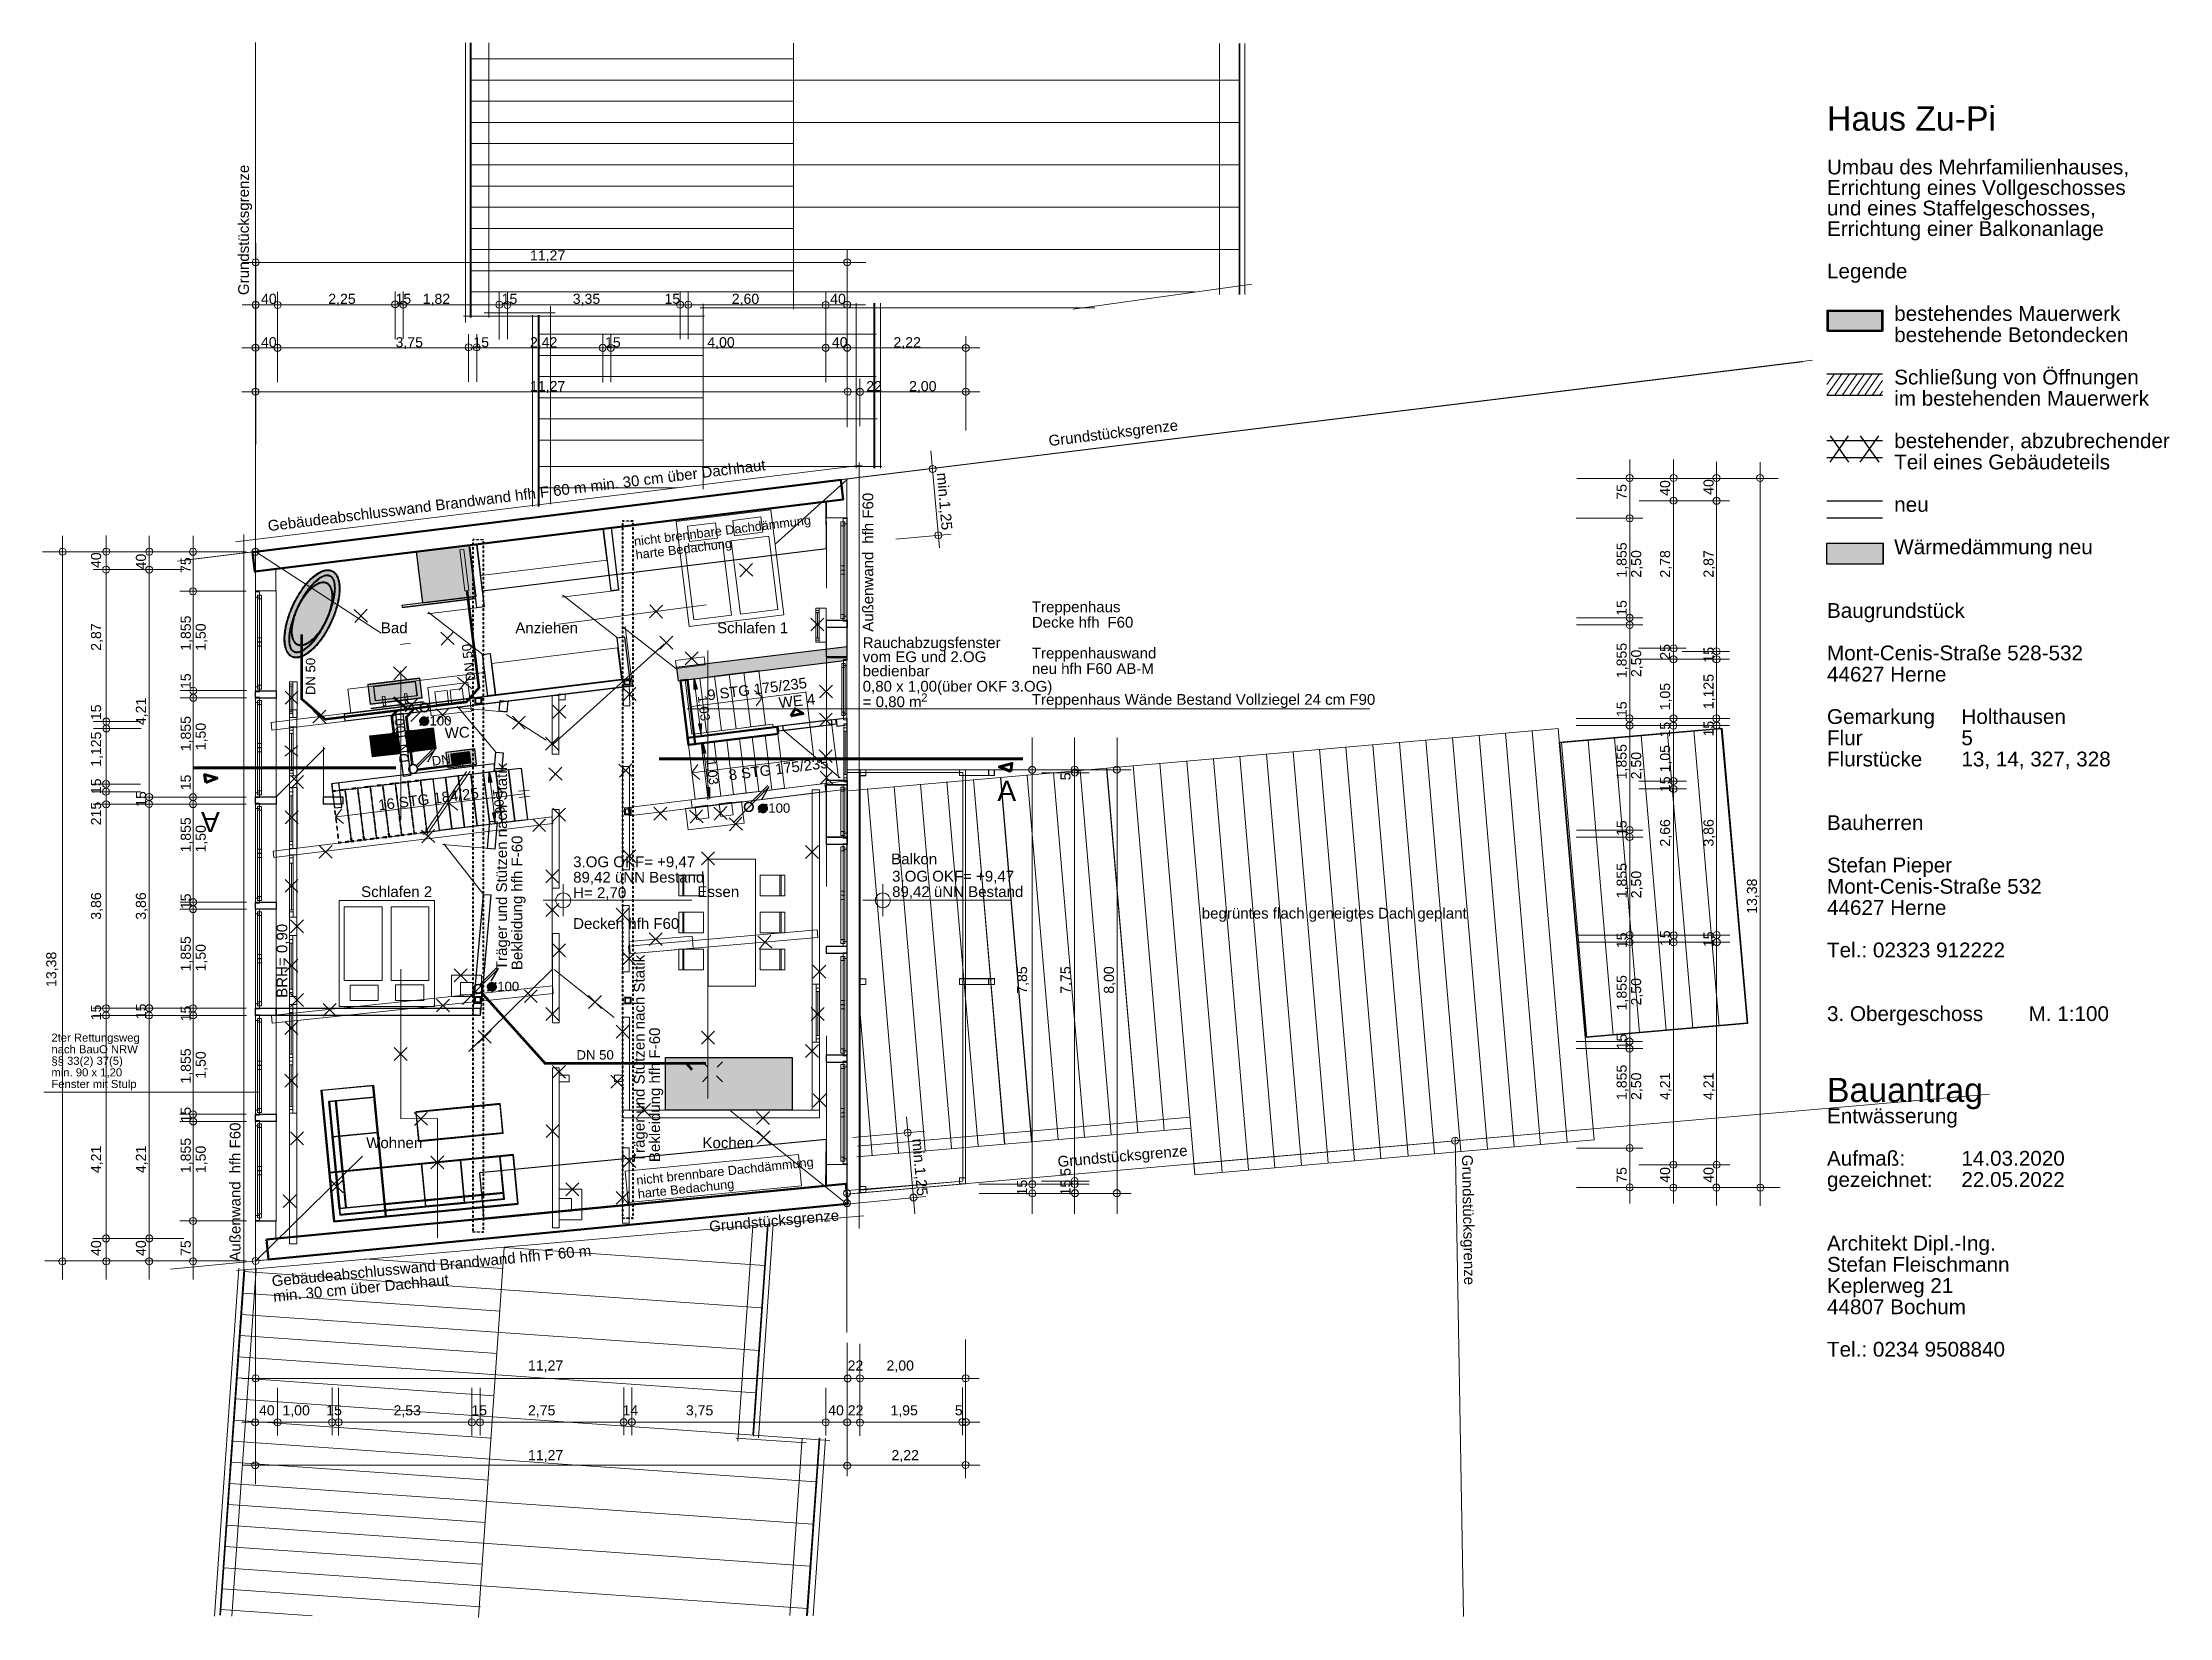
# Model space of a CAD drawing. Header units: millimetres. Extents: x 1501 to 41669, y -38 to 29710.
import ezdxf

# ---------------------------------------------------------------- set-up
doc = ezdxf.new("R2010")
doc.units = ezdxf.units.MM
doc.header["$LTSCALE"] = 50
for name, pattern in [('PDF_56-4_56-4_0-0_0-0', [112.8, 56.4, -56.4, 0, 0]), ('PDF_564-4_176-4_70-6_176-4', [987.8, 564.4, -176.4, 70.6, -176.4]), ('PDF_84-7_84-7_0-0_0-0', [169.4, 84.7, -84.7, 0, 0]), ('PDF_91-7_91-7_0-0_0-0', [183.4, 91.7, -91.7, 0, 0])]:
    doc.linetypes.add(name, pattern=pattern)
for name, color, linetype in [('00_Wand_Bestand', 7, 'Continuous'), ('03_Sanitaer', 5, 'Continuous'), ('05_Linien_stark', 7, 'Continuous'), ('06_Linien_fein', 3, 'Continuous'), ('07_Bemassung', 6, 'Continuous'), ('08_Schnittlinie', 1, 'Continuous'), ('10_Text', 7, 'Continuous'), ('12_Plankopf', 140, 'Continuous')]:
    doc.layers.add(name, color=color, linetype=linetype)
doc.styles.add('PLAN', font='arial.ttf')

msp = doc.modelspace()

# ---------------------------------------------------------------- texts
at = {"layer": '07_Bemassung', "style": 'PLAN'}
for s, height, p in [('11,27', 190.5, (10707, 25594)), ('40', 190.5, (5627, 24774)), ('2,25', 190.5, (6897, 24774)), ('15', 190.5, (8167, 24774)), ('1,82', 190.5, (8681, 24774)), ('15', 190.5, (10172, 24774)), ('3,35', 190.5, (11515, 24774)), ('15', 190.5, (13247, 24774)), ('2,60', 190.5, (14517, 24774)), ('40', 190.5, (16375, 24774)), ('40', 190.5, (5627, 23954)), ('3,75', 190.5, (8167, 23954)), ('15', 190.5, (9637, 23954)), ('2,42', 190.5, (10707, 23954)), ('15', 190.5, (12124, 23954)), ('4,00', 190.5, (14055, 23954)), ('40', 190.5, (16408, 23954)), ('2,22', 190.5, (17571, 23954)), ('11,27', 190.5, (10707, 23125)), ('22', 190.5, (17057, 23125)), ('2,00', 190.5, (17866, 23125)), ('100', 177.8, (8809, 16810)), ('100', 177.8, (15207, 15162)), ('100', 177.8, (10088, 11793)), ('11,27', 190.5, (10669, 4626)), ('22', 190.5, (16705, 4626)), ('2,00', 190.5, (17440, 4626)), ('40', 190.5, (5589, 3780)), ('1,00', 190.5, (6031, 3780)), ('15', 190.5, (6859, 3780)), ('2,53', 190.5, (8129, 3780)), ('15', 190.5, (9600, 3780)), ('2,75', 190.5, (10669, 3780)), ('14', 190.5, (12454, 3780)), ('3,75', 190.5, (13651, 3780)), ('1,95', 190.5, (17514, 3780)), ('5', 190, (18731, 3780)), ('11,27', 190.5, (10669, 2933)), ('2,22', 190.5, (17534, 2933))]:
    msp.add_text(s, height=height, dxfattribs=at).set_placement(p)
for s, height, rotation, p in [('75', 190.5, 90, (31418, 21074)), ('40', 190.5, 90, (32238, 21147)), ('40', 190.5, 90, (33059, 21167)), ('1,855', 190.5, 90, (31418, 19603)), ('2,50', 190.5, 90, (31692, 19603)), ('2,78', 190.5, 90, (32238, 19603)), ('2,87', 190.5, 90, (33059, 19603)), ('40', 190.5, 90, (2607, 19785)), ('40', 190.5, 90, (3454, 19758)), ('75', 190.5, 90, (4301, 19691)), ('15', 190.5, 90, (31418, 18882)), ('2,87', 190.5, 90, (2607, 18221)), ('1,855', 190.5, 90, (4301, 18221)), ('1,50', 190.5, 90, (4583, 18221)), ('1,855', 190.5, 90, (31418, 17705)), ('2,50', 190.5, 90, (31692, 17725)), ('25', 190.5, 90, (32238, 18053)), ('15', 190.5, 90, (33059, 17999)), ('15', 190.5, 90, (4301, 17499)), ('1,125', 190.5, 90, (33059, 17117)), ('4,21', 190.5, 90, (3454, 16817)), ('1,05', 190.5, 90, (32238, 17097)), ('15', 190.5, 90, (2607, 16911)), ('1,855', 190.5, 90, (4301, 16323)), ('15', 190.5, 90, (31418, 16970)), ('15', 190.5, 90, (33059, 16602)), ('1,125', 190.5, 90, (2607, 16029)), ('1,50', 190.5, 90, (4583, 16342)), ('15', 190.5, 90, (32238, 16583)), ('1,855', 190.5, 90, (31418, 15793)), ('2,50', 190.5, 90, (31692, 15793)), ('15', 190.5, 90, (2607, 15514)), ('15', 190.5, 90, (4301, 15587)), ('5', 190, 90, (20915, 15774)), ('215', 190.5, 90, (2607, 14925)), ('15', 190.5, 90, (3454, 15273)), ('1,00', 177.8, 277, (10000, 15609)), ('1,855', 190.5, 90, (4301, 14411)), ('1,50', 190.5, 90, (4583, 14411)), ('15', 190.5, 90, (31418, 14724)), ('2,66', 190.5, 90, (32238, 14523)), ('3,86', 190.5, 90, (33059, 14523)), ('1,855', 190.5, 90, (31418, 13547)), ('2,50', 190.5, 90, (31692, 13547)), ('13,38', 190.5, 90, (33879, 13253)), ('3,86', 190.5, 90, (2607, 13141)), ('3,86', 190.5, 90, (3454, 13141)), ('15', 190.5, 90, (4301, 13341)), ('15', 190.5, 90, (31418, 12605)), ('15', 190.5, 90, (32238, 12645)), ('15', 190.5, 90, (33059, 12624)), ('13,38', 190.5, 90, (1761, 11871)), ('1,855', 190.5, 90, (4301, 12165)), ('1,50', 190.5, 90, (4583, 12165)), ('7,85', 190.5, 90, (20095, 11744)), ('7,75', 190.5, 90, (20915, 11744)), ('8,00', 190.5, 90, (21735, 11744)), ('1,855', 190.5, 90, (31418, 11429)), ('2,50', 190.5, 90, (31692, 11522)), ('15', 190.5, 90, (2607, 11242)), ('15', 190.5, 90, (3454, 11262)), ('15', 190.5, 90, (4301, 11223)), ('15', 190.5, 90, (31418, 10693)), ('1,855', 190.5, 90, (4301, 10046)), ('1,50', 190.5, 90, (4583, 10139)), ('1,855', 190.5, 90, (31418, 9737)), ('2,50', 190.5, 90, (31692, 9737)), ('4,21', 190.5, 90, (32238, 9737)), ('4,21', 190.5, 90, (33059, 9737)), ('15', 190.5, 90, (4301, 9311)), ('4,21', 190.5, 90, (2607, 8355)), ('4,21', 190.5, 90, (3454, 8355)), ('1,855', 190.5, 90, (4301, 8355)), ('1,50', 190.5, 90, (4583, 8355)), ('75', 190.5, 90, (31418, 8173)), ('40', 190.5, 90, (32238, 8173)), ('40', 190.5, 90, (33059, 8173)), ('15', 190.5, 90, (20095, 7934)), ('40', 190.5, 90, (2607, 6791)), ('40', 190.5, 90, (3454, 6791)), ('75', 190.5, 90, (4301, 6791))]:
    msp.add_text(s, height=height, rotation=rotation, dxfattribs=at).set_placement(p)
at = {"layer": '10_Text', "style": 'PLAN'}
for s, height, rotation, p in [('Grundstücksgrenze', 203.2, 90, (5398, 24940)), ('Grundstücksgrenze', 203.2, 7, (20513, 22086)), ('Gebäudeabschlusswand Brandwand hfh F 60 m min. 30 cm über Dachhaut', 203.2, 7, (5768, 20479)), ('min.1,25', 203.2, 275, (18388, 21578)), ('hfh F60', 203.2, 90, (17190, 20243)), ('nicht brennbare Dachdämmung', 171.92, 7, (12681, 20201)), ('harte Bedachung', 171.92, 7, (12712, 19948)), ('Außenwand', 203.2, 90, (17190, 18580)), ('DN 50', 177.8, 90, (6651, 17384)), ('DN 50', 177.8, 97, (9678, 17662)), ('9 STG 175/235', 199.66, 7.2, (14069, 17283)), ('1,03', 177.8, 277, (13875, 17366)), ('WE 4', 203.2, 6, (15414, 17139)), ('DN 100', 177.8, 97, (8423, 16117)), ('WC', 203.2, 2, (9099, 16568)), ('DN 50', 177.8, 7, (8862, 16049)), ('Träger und Stützen nach Statik', 203.2, 90, (10272, 12190)), ('1,03', 177.8, 277, (14035, 16160)), ('8 STG 175/235', 199.66, 7.2, (14473, 15773)), ('15 1,05', 190.5, 90, (32238, 15553)), ('16 STG 184/25', 201.58, 7, (7853, 15204)), ('A', 381, 180, (4849, 15177)), ('Bekleidung hfh F-60', 203.2, 90, (10563, 12190)), ('BRH= 0,90', 203.2, 90, (6124, 11667)), ('Träger und Stützen nach Statik', 203.2, 90, (12871, 8564)), ('Bekleidung hfh F-60', 203.2, 90, (13162, 8564)), ('hfh F60', 203.2, 90, (5239, 8348)), ('min.1,25', 203.2, 275, (17924, 9000)), ('Grundstücksgrenze', 203.2, 5, (20679, 8470)), ('nicht brennbare Dachdämmung', 171.92, 6, (12724, 8133)), ('15 5', 190.5, 90, (20915, 7934)), ('Grundstücksgrenze', 203.2, 271, (28307, 8700)), ('Außenwand', 203.2, 90, (5239, 6685)), ('harte Bedachung', 171.92, 6, (12751, 7879)), ('Grundstücksgrenze', 203.2, 5, (14100, 7247)), ('Gebäudeabschlusswand Brandwand hfh F 60 m', 203.2, 5.5, (5839, 6214)), ('min. 30 cm über Dachhaut', 203.2, 5.5, (5867, 5924))]:
    msp.add_text(s, height=height, rotation=rotation, dxfattribs=at).set_placement(p)
for s, height, p in [('Treppenhaus', 203.2, (20185, 18950)), ('Bad', 203.2, (7890, 18553)), ('Anziehen', 203.2, (10430, 18553)), ('Schlafen 1', 203.2, (14240, 18553)), ('Rauchabzugsfenster', 203.2, (16990, 18273)), ('Decke hfh', 203.2, (20185, 18659)), ('F60', 203.2, (21612, 18659)), ('vom EG und 2.OG', 203.2, (16990, 18007)), ('Treppenhauswand', 203.2, (20185, 18076)), ('bedienbar', 203.2, (16990, 17740)), ('neu hfh F60 AB-M', 203.2, (20185, 17784)), ('0,80 x 1,00(über OKF 3.OG)', 203.2, (16990, 17449)), ('= 0,80 m', 203.2, (16990, 17157)), ('2', 152, (18096, 17263)), ('Treppenhaus Wände Bestand Vollziegel 24 cm F90', 203.2, (20185, 17201)), ('A', 381, (19533, 15384)), ('3.OG OKF= +9,47', 203.2, (11522, 14134)), ('Balkon', 203.2, (17528, 14188)), ('3.OG OKF= +9,47', 203.2, (17546, 13862)), ('Schlafen 2', 203.2, (7518, 13570)), ('89,42 üNN Bestand', 203.2, (11522, 13842)), ('H= 2,70', 203.2, (11522, 13551)), ('Essen', 203.2, (13868, 13570)), ('89,42 üNN Bestand', 203.2, (17546, 13570)), ('begrüntes flach geneigtes Dach geplant', 203.2, (23394, 13163)), ('Decken hfh F60', 203.2, (11522, 12968)), ('2ter Rettungsweg', 152.4, (1668, 10838)), ('§§ 33(2) 37(5)', 152.4, (1668, 10401)), ('nach BauO NRW', 152.4, (1668, 10619)), ('DN 50', 177.8, (11585, 10500)), ('min. 90 x 1,20', 152.4, (1668, 10182)), ('Fenster mit Stulp', 152.4, (1668, 9963)), ('Wohnen', 203.2, (7614, 8827)), ('Kochen', 203.2, (13964, 8827)), ('40 22', 190.5, (16338, 3780))]:
    msp.add_text(s, height=height, dxfattribs=at).set_placement(p)
at = {"layer": '12_Plankopf', "style": 'PLAN'}
for s, height, p in [('Haus Zu-Pi', 457, (35201, 28046)), ('Umbau des Mehrfamilienhauses,', 279.4, (35201, 27220)), ('Errichtung eines Vollgeschosses', 279.4, (35201, 26832)), ('und eines Staffelgeschosses,', 279.4, (35201, 26444)), ('Errichtung einer Balkonanlage', 279.4, (35201, 26056)), ('Legende', 279.3, (35201, 25255)), ('bestehendes Mauerwerk', 279.26, (36470, 24453)), ('bestehende Betondecken', 279.26, (36470, 24052)), ('Schließung von Öffnungen', 279.26, (36470, 23251)), ('im bestehenden Mauerwerk', 279.26, (36470, 22850)), ('bestehender, abzubrechender', 279.26, (36470, 22049)), ('Teil eines Gebäudeteils', 279.26, (36470, 21648)), ('neu', 279.3, (36470, 20846)), ('Wärmedämmung neu', 279.26, (36470, 20045)), ('Baugrundstück', 279.26, (35201, 18843)), ('Mont-Cenis-Straße 528-532', 279.26, (35201, 18041)), ('44627 Herne', 279.26, (35201, 17640)), ('Gemarkung', 279.3, (35201, 16839)), ('Holthausen', 279.3, (37739, 16839)), ('Flur', 279.3, (35201, 16438)), ('5', 279, (37739, 16438)), ('Flurstücke', 279.3, (35201, 16037)), ('13, 14, 327, 328', 279.26, (37739, 16037)), ('Bauherren', 279.3, (35201, 14835)), ('Stefan Pieper', 279.26, (35201, 14034)), ('Mont-Cenis-Straße 532', 279.26, (35201, 13633)), ('44627 Herne', 279.26, (35201, 13232)), ('Tel.: 02323 912222', 279.26, (35201, 12431)), ('3. Obergeschoss', 279.26, (35201, 11228)), ('M. 1:100', 279.3, (39008, 11228)), ('Bauantrag', 457, (35201, 9698)), ('Entwässerung', 279.26, (35201, 9298)), ('Aufmaß:', 279.3, (35201, 8496)), ('14.03.2020', 279.3, (37739, 8496)), ('gezeichnet:', 279.26, (35201, 8095)), ('22.05.2022', 279.3, (37739, 8095)), ('Architekt Dipl.-Ing.', 279.26, (35201, 6893)), ('Stefan Fleischmann', 279.26, (35201, 6492)), ('Keplerweg 21', 279.26, (35201, 6092)), ('44807 Bochum', 279.26, (35201, 5691)), ('Tel.: 0234 9508840', 279.26, (35201, 4889))]:
    msp.add_text(s, height=height, dxfattribs=at).set_placement(p)

# ---------------------------------------------------------------- hatches: boundary and pattern name
at = {"layer": '00_Wand_Bestand'}
for points in [[(16697, 18299), (13473, 17903), (13504, 17655), (16698, 18047)], [(13810, 17696), (13864, 17496), (13807, 17489)], [(8788, 16960), (8771, 16943), (8780, 16930), (8786, 16918), (8789, 16905), (8790, 16890), (8789, 16880), (8787, 16871), (8784, 16862), (8780, 16853), (8775, 16844), (8768, 16836), (8762, 16830), (8756, 16825), (8749, 16820), (8741, 16816), (8734, 16814), (8725, 16811), (8717, 16810), (8708, 16810), (8694, 16811), (8682, 16814), (8670, 16820), (8656, 16829), (8639, 16812), (8629, 16822), (8646, 16839), (8637, 16853), (8631, 16866), (8628, 16878), (8627, 16892), (8627, 16901), (8629, 16910), (8631, 16919), (8634, 16927), (8639, 16935), (8644, 16942), (8651, 16949), (8658, 16955), (8665, 16961), (8673, 16965), (8681, 16969), (8689, 16971), (8698, 16973), (8708, 16973), (8722, 16972), (8734, 16969), (8747, 16963), (8760, 16954), (8777, 16971)], [(8750, 16944), (8738, 16951), (8728, 16956), (8718, 16958), (8708, 16959), (8700, 16959), (8693, 16957), (8685, 16955), (8679, 16952), (8672, 16949), (8666, 16944), (8660, 16939), (8654, 16932), (8649, 16925), (8645, 16917), (8643, 16909), (8641, 16900), (8640, 16892), (8641, 16880), (8644, 16870), (8648, 16860), (8656, 16849)], [(8761, 16934), (8666, 16839), (8674, 16833), (8683, 16829), (8691, 16826), (8700, 16825), (8708, 16824), (8717, 16825), (8726, 16826), (8734, 16829), (8742, 16833), (8749, 16838), (8756, 16844), (8762, 16850), (8767, 16858), (8771, 16865), (8773, 16873), (8775, 16882), (8776, 16891), (8775, 16902), (8772, 16912), (8768, 16922)], [(13940, 16635), (13943, 16842), (13886, 16835)], [(13970, 16490), (14024, 16290), (13967, 16283)], [(9935, 15939), (9988, 15739), (9931, 15732)], [(14100, 15429), (14103, 15636), (14046, 15629)], [(15185, 15313), (15168, 15296), (15177, 15282), (15183, 15270), (15186, 15257), (15188, 15242), (15187, 15233), (15185, 15223), (15182, 15214), (15178, 15205), (15173, 15197), (15166, 15189), (15160, 15182), (15153, 15177), (15146, 15172), (15139, 15169), (15131, 15166), (15123, 15164), (15115, 15162), (15106, 15162), (15092, 15163), (15080, 15166), (15068, 15172), (15054, 15181), (15037, 15165), (15026, 15175), (15044, 15191), (15034, 15205), (15029, 15218), (15025, 15230), (15024, 15244), (15025, 15254), (15026, 15262), (15029, 15271), (15032, 15279), (15037, 15287), (15042, 15294), (15048, 15301), (15055, 15308), (15063, 15313), (15071, 15318), (15079, 15321), (15087, 15323), (15096, 15325), (15105, 15325), (15120, 15324), (15132, 15321), (15145, 15315), (15158, 15306), (15175, 15323)], [(15148, 15296), (15136, 15303), (15126, 15308), (15116, 15310), (15105, 15311), (15098, 15311), (15090, 15310), (15083, 15308), (15077, 15305), (15070, 15301), (15064, 15297), (15058, 15291), (15052, 15284), (15047, 15277), (15043, 15269), (15040, 15261), (15039, 15253), (15038, 15244), (15039, 15233), (15042, 15223), (15046, 15213), (15053, 15201)], [(15159, 15286), (15064, 15191), (15072, 15186), (15080, 15182), (15089, 15179), (15097, 15177), (15106, 15176), (15115, 15177), (15124, 15178), (15132, 15181), (15139, 15185), (15147, 15190), (15153, 15196), (15159, 15202), (15163, 15208), (15167, 15214), (15170, 15221), (15172, 15228), (15173, 15235), (15173, 15243), (15173, 15254), (15170, 15264), (15166, 15274)], [(10052, 14958), (10056, 15164), (9999, 15157)], [(10066, 11943), (10049, 11926), (10058, 11913), (10064, 11901), (10067, 11888), (10068, 11873), (10068, 11863), (10066, 11854), (10063, 11845), (10059, 11836), (10053, 11827), (10047, 11819), (10041, 11813), (10034, 11808), (10027, 11803), (10020, 11799), (10012, 11797), (10004, 11794), (9995, 11793), (9987, 11793), (9973, 11794), (9961, 11797), (9948, 11803), (9934, 11812), (9917, 11795), (9907, 11805), (9924, 11822), (9915, 11836), (9909, 11849), (9906, 11861), (9905, 11875), (9905, 11884), (9907, 11893), (9909, 11902), (9913, 11910), (9917, 11918), (9923, 11925), (9929, 11932), (9936, 11938), (9944, 11944), (9951, 11948), (9959, 11952), (9968, 11954), (9977, 11956), (9986, 11956), (10000, 11955), (10013, 11952), (10025, 11946), (10039, 11937), (10056, 11954)], [(10029, 11927), (10017, 11934), (10006, 11939), (9997, 11941), (9986, 11942), (9978, 11941), (9971, 11940), (9964, 11938), (9957, 11935), (9951, 11932), (9945, 11927), (9939, 11922), (9933, 11915), (9928, 11908), (9924, 11900), (9921, 11892), (9919, 11883), (9919, 11875), (9920, 11863), (9922, 11853), (9927, 11843), (9934, 11832)], [(10039, 11917), (9944, 11822), (9952, 11816), (9961, 11812), (9969, 11809), (9978, 11808), (9987, 11807), (9996, 11808), (10004, 11809), (10012, 11812), (10020, 11816), (10027, 11821), (10034, 11827), (10040, 11833), (10045, 11841), (10049, 11848), (10052, 11856), (10053, 11865), (10054, 11874), (10053, 11885), (10051, 11895), (10046, 11905)], [(6769, 9918), (6769, 9923), (7750, 10017), (7990, 7530), (7003, 7435), (6763, 9922), (6769, 9923), (6769, 9918), (6775, 9918), (7013, 7446), (7978, 7539), (7741, 10006), (6770, 9913), (6769, 9918), (6775, 9918)], [(6914, 9707), (6913, 9712), (7772, 9795), (7968, 7764), (7104, 7680), (6908, 9711), (6913, 9712), (6914, 9707), (6919, 9708), (7114, 7691), (7956, 7773), (7762, 9784), (6914, 9702), (6914, 9707), (6919, 9708)], [(7037, 9719), (7037, 9724), (7772, 9795), (7968, 7764), (7227, 7692), (7031, 9723), (7037, 9724), (7037, 9719), (7043, 9719), (7237, 7703), (7956, 7772), (7762, 9784), (7038, 9714), (7037, 9719), (7043, 9719)], [(10193, 9111), (10197, 9112), (10143, 9668), (8549, 9515), (8604, 8953), (10198, 9107), (10197, 9112), (10193, 9111), (10193, 9116), (8611, 8964), (8558, 9506), (10137, 9658), (10189, 9111), (10193, 9111), (10193, 9116)], [(6978, 9039), (6978, 9044), (7836, 9126), (7901, 8458), (7037, 8375), (6972, 9043), (6978, 9044), (6978, 9039), (6984, 9039), (7047, 8385), (7889, 8467), (7826, 9115), (6979, 9034), (6978, 9039), (6984, 9039)], [(7102, 9051), (7101, 9055), (7836, 9126), (7901, 8456), (7160, 8385), (7096, 9055), (7101, 9055), (7102, 9051), (7107, 9051), (7170, 8396), (7889, 8465), (7826, 9115), (7102, 9046), (7102, 9051), (7107, 9051)], [(10477, 7774), (10484, 7774), (10395, 8705), (6911, 8370), (7001, 7434), (10485, 7769), (10484, 7774), (10477, 7774), (10477, 7779), (7014, 7445), (6926, 8361), (10382, 8693), (10470, 7773), (10477, 7774), (10477, 7779)], [(10216, 7867), (10224, 7867), (10146, 8681), (7035, 8382), (7114, 7563), (10225, 7862), (10224, 7867), (10216, 7867), (10216, 7872), (7129, 7574), (7052, 8373), (10131, 8669), (10209, 7866), (10216, 7867), (10216, 7872)], [(10207, 7984), (10213, 7984), (10146, 8681), (7889, 8464), (7957, 7762), (10213, 7979), (10213, 7984), (10207, 7984), (10207, 7989), (7967, 7773), (7902, 8455), (10136, 8670), (10202, 7983), (10207, 7984), (10207, 7989)], [(9461, 7912), (9466, 7912), (9399, 8609), (8652, 8537), (8720, 7835), (9467, 7907), (9466, 7912), (9461, 7912), (9460, 7917), (8730, 7847), (8664, 8528), (9389, 8598), (9455, 7911), (9461, 7912), (9460, 7917)], [(9472, 7795), (9477, 7795), (9399, 8609), (8652, 8537), (8731, 7718), (9478, 7790), (9477, 7795), (9472, 7795), (9471, 7800), (8741, 7730), (8664, 8528), (9389, 8598), (9466, 7794), (9472, 7795), (9471, 7800)]]:
    msp.add_hatch(color=7, dxfattribs=at).paths.add_polyline_path(points)
at = {"layer": '03_Sanitaer'}
for points in [[(8561, 20095), (9564, 20218), (9683, 19243), (8681, 19120)], [(6211, 18104), (6199, 18111), (6187, 18118), (6176, 18126), (6165, 18135), (6155, 18144), (6146, 18155), (6137, 18166), (6128, 18178), (6120, 18191), (6113, 18205), (6106, 18219), (6100, 18234), (6094, 18250), (6089, 18266), (6084, 18283), (6080, 18301), (6076, 18319), (6073, 18338), (6071, 18357), (6069, 18377), (6067, 18398), (6066, 18419), (6066, 18441), (6066, 18463), (6067, 18485), (6068, 18508), (6070, 18531), (6072, 18555), (6075, 18579), (6078, 18604), (6082, 18629), (6087, 18654), (6091, 18679), (6097, 18705), (6103, 18731), (6109, 18758), (6116, 18784), (6124, 18811), (6132, 18838), (6141, 18866), (6150, 18893), (6160, 18921), (6170, 18948), (6181, 18976), (6192, 19004), (6204, 19032), (6216, 19060), (6229, 19088), (6242, 19116), (6256, 19143), (6269, 19170), (6284, 19197), (6298, 19223), (6313, 19249), (6328, 19274), (6343, 19299), (6358, 19323), (6374, 19346), (6389, 19369), (6405, 19392), (6421, 19414), (6437, 19435), (6454, 19456), (6470, 19476), (6486, 19496), (6503, 19515), (6520, 19533), (6536, 19551), (6553, 19568), (6570, 19584), (6587, 19600), (6603, 19615), (6620, 19629), (6637, 19642), (6654, 19655), (6670, 19667), (6687, 19679), (6703, 19689), (6720, 19699), (6736, 19708), (6752, 19716), (6768, 19724), (6784, 19730), (6800, 19736), (6816, 19741), (6831, 19745), (6846, 19748), (6861, 19750), (6876, 19751), (6890, 19752), (6904, 19751), (6918, 19750), (6932, 19747), (6945, 19744), (6958, 19739), (6971, 19734), (6983, 19728), (6995, 19721), (7006, 19713), (7016, 19704), (7026, 19694), (7036, 19684), (7045, 19672), (7053, 19660), (7061, 19647), (7069, 19634), (7075, 19619), (7082, 19604), (7087, 19589), (7093, 19572), (7097, 19555), (7101, 19538), (7105, 19519), (7108, 19501), (7111, 19481), (7113, 19461), (7114, 19441), (7115, 19420), (7115, 19398), (7115, 19376), (7115, 19354), (7113, 19331), (7112, 19307), (7109, 19284), (7107, 19259), (7103, 19235), (7099, 19210), (7095, 19185), (7090, 19159), (7085, 19133), (7079, 19107), (7072, 19081), (7065, 19054), (7057, 19027), (7049, 19000), (7041, 18973), (7032, 18946), (7022, 18918), (7012, 18890), (7001, 18863), (6990, 18835), (6978, 18807), (6965, 18779), (6953, 18751), (6939, 18723), (6926, 18695), (6912, 18668), (6898, 18642), (6883, 18615), (6869, 18590), (6854, 18565), (6839, 18540), (6823, 18516), (6808, 18492), (6792, 18469), (6776, 18447), (6760, 18425), (6744, 18403), (6728, 18383), (6711, 18362), (6695, 18343), (6678, 18324), (6662, 18306), (6645, 18288), (6628, 18271), (6612, 18255), (6595, 18239), (6578, 18224), (6561, 18210), (6544, 18196), (6528, 18183), (6511, 18171), (6494, 18160), (6478, 18149), (6462, 18140), (6445, 18131), (6429, 18122), (6413, 18115), (6397, 18109), (6381, 18103), (6366, 18098), (6351, 18094), (6335, 18091), (6321, 18089), (6306, 18087), (6291, 18087), (6277, 18088), (6263, 18089), (6250, 18091), (6236, 18095), (6223, 18099)], [(6253, 18194), (6242, 18200), (6232, 18206), (6223, 18214), (6215, 18222), (6207, 18232), (6199, 18242), (6192, 18254), (6186, 18266), (6181, 18279), (6176, 18293), (6171, 18308), (6167, 18324), (6164, 18340), (6162, 18357), (6160, 18375), (6158, 18394), (6157, 18413), (6157, 18433), (6157, 18453), (6158, 18475), (6159, 18496), (6161, 18519), (6164, 18541), (6167, 18565), (6171, 18589), (6175, 18613), (6180, 18638), (6185, 18663), (6191, 18688), (6198, 18714), (6205, 18741), (6213, 18767), (6221, 18794), (6229, 18821), (6239, 18849), (6249, 18877), (6259, 18904), (6270, 18933), (6281, 18961), (6293, 18989), (6306, 19018), (6319, 19046), (6332, 19074), (6346, 19102), (6360, 19130), (6374, 19157), (6389, 19183), (6403, 19209), (6418, 19234), (6433, 19259), (6449, 19283), (6464, 19307), (6480, 19330), (6495, 19352), (6511, 19374), (6527, 19395), (6542, 19415), (6558, 19435), (6574, 19453), (6590, 19472), (6606, 19489), (6622, 19506), (6638, 19522), (6653, 19537), (6669, 19551), (6684, 19564), (6700, 19577), (6715, 19589), (6730, 19599), (6745, 19609), (6760, 19618), (6775, 19626), (6789, 19633), (6803, 19640), (6817, 19645), (6831, 19649), (6844, 19652), (6858, 19654), (6870, 19655), (6883, 19655), (6895, 19654), (6907, 19652), (6918, 19649), (6929, 19644), (6939, 19639), (6949, 19632), (6958, 19625), (6967, 19616), (6975, 19607), (6982, 19596), (6989, 19585), (6995, 19572), (7001, 19559), (7006, 19545), (7010, 19530), (7014, 19515), (7017, 19498), (7020, 19481), (7022, 19463), (7023, 19445), (7024, 19426), (7025, 19406), (7024, 19385), (7023, 19364), (7022, 19342), (7020, 19320), (7017, 19297), (7014, 19274), (7011, 19250), (7006, 19226), (7001, 19201), (6996, 19176), (6990, 19150), (6984, 19124), (6977, 19098), (6969, 19071), (6961, 19044), (6952, 19017), (6943, 18990), (6933, 18962), (6923, 18934), (6912, 18906), (6900, 18878), (6888, 18850), (6876, 18821), (6863, 18793), (6849, 18764), (6835, 18736), (6821, 18709), (6807, 18682), (6793, 18656), (6778, 18630), (6763, 18604), (6748, 18580), (6733, 18555), (6717, 18532), (6702, 18509), (6686, 18487), (6671, 18465), (6655, 18444), (6639, 18424), (6623, 18404), (6607, 18385), (6591, 18367), (6576, 18350), (6560, 18333), (6544, 18317), (6528, 18302), (6513, 18288), (6497, 18274), (6481, 18262), (6466, 18250), (6451, 18239), (6436, 18229), (6421, 18220), (6407, 18212), (6392, 18205), (6378, 18199), (6364, 18194), (6350, 18190), (6337, 18186), (6324, 18184), (6311, 18183), (6299, 18183), (6287, 18184), (6275, 18187), (6264, 18190)], [(6316, 18330), (6305, 18336), (6295, 18342), (6286, 18349), (6276, 18358), (6268, 18367), (6260, 18376), (6252, 18387), (6245, 18398), (6239, 18410), (6233, 18423), (6228, 18436), (6223, 18450), (6219, 18465), (6215, 18480), (6212, 18496), (6209, 18512), (6207, 18529), (6206, 18547), (6205, 18565), (6204, 18583), (6204, 18602), (6205, 18621), (6206, 18641), (6208, 18661), (6210, 18682), (6213, 18703), (6216, 18724), (6220, 18746), (6224, 18768), (6229, 18790), (6235, 18813), (6241, 18835), (6247, 18858), (6254, 18881), (6262, 18904), (6270, 18928), (6279, 18951), (6288, 18975), (6298, 18999), (6308, 19022), (6319, 19046), (6330, 19070), (6342, 19093), (6354, 19115), (6366, 19138), (6378, 19159), (6391, 19181), (6404, 19202), (6417, 19222), (6430, 19241), (6444, 19261), (6457, 19279), (6471, 19297), (6485, 19315), (6499, 19332), (6513, 19348), (6528, 19363), (6542, 19378), (6557, 19393), (6571, 19406), (6585, 19419), (6600, 19431), (6614, 19443), (6629, 19454), (6643, 19464), (6658, 19473), (6672, 19482), (6686, 19489), (6700, 19496), (6714, 19503), (6728, 19508), (6741, 19512), (6755, 19516), (6768, 19519), (6781, 19521), (6794, 19522), (6807, 19522), (6819, 19521), (6831, 19519), (6843, 19517), (6854, 19513), (6865, 19508), (6876, 19503), (6886, 19496), (6896, 19489), (6905, 19481), (6914, 19472), (6922, 19462), (6929, 19452), (6936, 19441), (6942, 19429), (6948, 19416), (6954, 19403), (6958, 19389), (6963, 19374), (6966, 19359), (6969, 19343), (6972, 19327), (6974, 19310), (6976, 19292), (6977, 19274), (6977, 19256), (6977, 19237), (6976, 19217), (6975, 19197), (6974, 19177), (6971, 19157), (6969, 19136), (6965, 19114), (6961, 19093), (6957, 19071), (6952, 19048), (6947, 19026), (6941, 19003), (6934, 18980), (6927, 18957), (6920, 18934), (6911, 18911), (6903, 18887), (6893, 18864), (6884, 18840), (6873, 18816), (6863, 18793), (6851, 18769), (6840, 18746), (6828, 18723), (6816, 18701), (6803, 18679), (6791, 18658), (6778, 18637), (6765, 18617), (6751, 18597), (6738, 18578), (6724, 18559), (6710, 18541), (6696, 18524), (6682, 18507), (6668, 18491), (6654, 18475), (6639, 18460), (6625, 18446), (6610, 18432), (6596, 18419), (6581, 18407), (6567, 18396), (6553, 18385), (6538, 18375), (6524, 18365), (6510, 18357), (6495, 18349), (6481, 18342), (6467, 18336), (6454, 18331), (6440, 18326), (6427, 18322), (6413, 18320), (6400, 18318), (6387, 18317), (6375, 18317), (6362, 18317), (6350, 18319), (6339, 18322), (6327, 18326)], [(7696, 17213), (7651, 17585), (8621, 17704), (8667, 17332)], [(7789, 17273), (7755, 17548), (8541, 17644), (8575, 17369)], [(7732, 16216), (7683, 16613), (8080, 16662), (8129, 16265)], [(8244, 16279), (8195, 16676), (8095, 16663), (8144, 16266)], [(8368, 16704), (8417, 16307), (8517, 16320), (8468, 16717)], [(8881, 16767), (8929, 16370), (8532, 16321), (8483, 16718)], [(9118, 16302), (9154, 16008), (9699, 16075), (9663, 16369)], [(9236, 16062), (9592, 16105), (9567, 16315), (9211, 16271)], [(13263, 10538), (15659, 10538), (15659, 9544), (13263, 9544)]]:
    msp.add_hatch(color=7, dxfattribs=at).paths.add_polyline_path(points)
at = {"layer": '12_Plankopf'}
for points in [[(35202, 24656), (36255, 24656), (36255, 24256), (35202, 24256)], [(35196, 20256), (36259, 20256), (36259, 19856), (35196, 19856)]]:
    msp.add_hatch(color=7, dxfattribs=at).paths.add_polyline_path(points)

# ---------------------------------------------------------------- linework, layer by layer
at = {"layer": '00_Wand_Bestand'}
for points in [[(16697, 18299), (13473, 17903), (13504, 17655), (16698, 18047)], [(13810, 17696), (13864, 17496), (13807, 17489)], [(8788, 16960), (8771, 16943), (8780, 16930), (8786, 16918), (8789, 16905), (8790, 16890), (8789, 16880), (8787, 16871), (8784, 16862), (8780, 16853), (8775, 16844), (8768, 16836), (8762, 16830), (8756, 16825), (8749, 16820), (8741, 16816), (8734, 16814), (8725, 16811), (8717, 16810), (8708, 16810), (8694, 16811), (8682, 16814), (8670, 16820), (8656, 16829), (8639, 16812), (8629, 16822), (8646, 16839), (8637, 16853), (8631, 16866), (8628, 16878), (8627, 16892), (8627, 16901), (8629, 16910), (8631, 16919), (8634, 16927), (8639, 16935), (8644, 16942), (8651, 16949), (8658, 16955), (8665, 16961), (8673, 16965), (8681, 16969), (8689, 16971), (8698, 16973), (8708, 16973), (8722, 16972), (8734, 16969), (8747, 16963), (8760, 16954), (8777, 16971)], [(8750, 16944), (8738, 16951), (8728, 16956), (8718, 16958), (8708, 16959), (8700, 16959), (8693, 16957), (8685, 16955), (8679, 16952), (8672, 16949), (8666, 16944), (8660, 16939), (8654, 16932), (8649, 16925), (8645, 16917), (8643, 16909), (8641, 16900), (8640, 16892), (8641, 16880), (8644, 16870), (8648, 16860), (8656, 16849)], [(8761, 16934), (8666, 16839), (8674, 16833), (8683, 16829), (8691, 16826), (8700, 16825), (8708, 16824), (8717, 16825), (8726, 16826), (8734, 16829), (8742, 16833), (8749, 16838), (8756, 16844), (8762, 16850), (8767, 16858), (8771, 16865), (8773, 16873), (8775, 16882), (8776, 16891), (8775, 16902), (8772, 16912), (8768, 16922)], [(13940, 16635), (13943, 16842), (13886, 16835)], [(13970, 16490), (14024, 16290), (13967, 16283)], [(9935, 15939), (9988, 15739), (9931, 15732)], [(14100, 15429), (14103, 15636), (14046, 15629)], [(15185, 15313), (15168, 15296), (15177, 15282), (15183, 15270), (15186, 15257), (15188, 15242), (15187, 15233), (15185, 15223), (15182, 15214), (15178, 15205), (15173, 15197), (15166, 15189), (15160, 15182), (15153, 15177), (15146, 15172), (15139, 15169), (15131, 15166), (15123, 15164), (15115, 15162), (15106, 15162), (15092, 15163), (15080, 15166), (15068, 15172), (15054, 15181), (15037, 15165), (15026, 15175), (15044, 15191), (15034, 15205), (15029, 15218), (15025, 15230), (15024, 15244), (15025, 15254), (15026, 15262), (15029, 15271), (15032, 15279), (15037, 15287), (15042, 15294), (15048, 15301), (15055, 15308), (15063, 15313), (15071, 15318), (15079, 15321), (15087, 15323), (15096, 15325), (15105, 15325), (15120, 15324), (15132, 15321), (15145, 15315), (15158, 15306), (15175, 15323)], [(15148, 15296), (15136, 15303), (15126, 15308), (15116, 15310), (15105, 15311), (15098, 15311), (15090, 15310), (15083, 15308), (15077, 15305), (15070, 15301), (15064, 15297), (15058, 15291), (15052, 15284), (15047, 15277), (15043, 15269), (15040, 15261), (15039, 15253), (15038, 15244), (15039, 15233), (15042, 15223), (15046, 15213), (15053, 15201)], [(15159, 15286), (15064, 15191), (15072, 15186), (15080, 15182), (15089, 15179), (15097, 15177), (15106, 15176), (15115, 15177), (15124, 15178), (15132, 15181), (15139, 15185), (15147, 15190), (15153, 15196), (15159, 15202), (15163, 15208), (15167, 15214), (15170, 15221), (15172, 15228), (15173, 15235), (15173, 15243), (15173, 15254), (15170, 15264), (15166, 15274)], [(10052, 14958), (10056, 15164), (9999, 15157)], [(10066, 11943), (10049, 11926), (10058, 11913), (10064, 11901), (10067, 11888), (10068, 11873), (10068, 11863), (10066, 11854), (10063, 11845), (10059, 11836), (10053, 11827), (10047, 11819), (10041, 11813), (10034, 11808), (10027, 11803), (10020, 11799), (10012, 11797), (10004, 11794), (9995, 11793), (9987, 11793), (9973, 11794), (9961, 11797), (9948, 11803), (9934, 11812), (9917, 11795), (9907, 11805), (9924, 11822), (9915, 11836), (9909, 11849), (9906, 11861), (9905, 11875), (9905, 11884), (9907, 11893), (9909, 11902), (9913, 11910), (9917, 11918), (9923, 11925), (9929, 11932), (9936, 11938), (9944, 11944), (9951, 11948), (9959, 11952), (9968, 11954), (9977, 11956), (9986, 11956), (10000, 11955), (10013, 11952), (10025, 11946), (10039, 11937), (10056, 11954)], [(10029, 11927), (10017, 11934), (10006, 11939), (9997, 11941), (9986, 11942), (9978, 11941), (9971, 11940), (9964, 11938), (9957, 11935), (9951, 11932), (9945, 11927), (9939, 11922), (9933, 11915), (9928, 11908), (9924, 11900), (9921, 11892), (9919, 11883), (9919, 11875), (9920, 11863), (9922, 11853), (9927, 11843), (9934, 11832)], [(10039, 11917), (9944, 11822), (9952, 11816), (9961, 11812), (9969, 11809), (9978, 11808), (9987, 11807), (9996, 11808), (10004, 11809), (10012, 11812), (10020, 11816), (10027, 11821), (10034, 11827), (10040, 11833), (10045, 11841), (10049, 11848), (10052, 11856), (10053, 11865), (10054, 11874), (10053, 11885), (10051, 11895), (10046, 11905)], [(6769, 9918), (6769, 9923), (7750, 10017), (7990, 7530), (7003, 7435), (6763, 9922), (6769, 9923), (6769, 9918), (6775, 9918), (7013, 7446), (7978, 7539), (7741, 10006), (6770, 9913), (6769, 9918), (6775, 9918)], [(6914, 9707), (6913, 9712), (7772, 9795), (7968, 7764), (7104, 7680), (6908, 9711), (6913, 9712), (6914, 9707), (6919, 9708), (7114, 7691), (7956, 7773), (7762, 9784), (6914, 9702), (6914, 9707), (6919, 9708)], [(7037, 9719), (7037, 9724), (7772, 9795), (7968, 7764), (7227, 7692), (7031, 9723), (7037, 9724), (7037, 9719), (7043, 9719), (7237, 7703), (7956, 7772), (7762, 9784), (7038, 9714), (7037, 9719), (7043, 9719)], [(10193, 9111), (10197, 9112), (10143, 9668), (8549, 9515), (8604, 8953), (10198, 9107), (10197, 9112), (10193, 9111), (10193, 9116), (8611, 8964), (8558, 9506), (10137, 9658), (10189, 9111), (10193, 9111), (10193, 9116)], [(6978, 9039), (6978, 9044), (7836, 9126), (7901, 8458), (7037, 8375), (6972, 9043), (6978, 9044), (6978, 9039), (6984, 9039), (7047, 8385), (7889, 8467), (7826, 9115), (6979, 9034), (6978, 9039), (6984, 9039)], [(7102, 9051), (7101, 9055), (7836, 9126), (7901, 8456), (7160, 8385), (7096, 9055), (7101, 9055), (7102, 9051), (7107, 9051), (7170, 8396), (7889, 8465), (7826, 9115), (7102, 9046), (7102, 9051), (7107, 9051)], [(10477, 7774), (10484, 7774), (10395, 8705), (6911, 8370), (7001, 7434), (10485, 7769), (10484, 7774), (10477, 7774), (10477, 7779), (7014, 7445), (6926, 8361), (10382, 8693), (10470, 7773), (10477, 7774), (10477, 7779)], [(10216, 7867), (10224, 7867), (10146, 8681), (7035, 8382), (7114, 7563), (10225, 7862), (10224, 7867), (10216, 7867), (10216, 7872), (7129, 7574), (7052, 8373), (10131, 8669), (10209, 7866), (10216, 7867), (10216, 7872)], [(10207, 7984), (10213, 7984), (10146, 8681), (7889, 8464), (7957, 7762), (10213, 7979), (10213, 7984), (10207, 7984), (10207, 7989), (7967, 7773), (7902, 8455), (10136, 8670), (10202, 7983), (10207, 7984), (10207, 7989)], [(9461, 7912), (9466, 7912), (9399, 8609), (8652, 8537), (8720, 7835), (9467, 7907), (9466, 7912), (9461, 7912), (9460, 7917), (8730, 7847), (8664, 8528), (9389, 8598), (9455, 7911), (9461, 7912), (9460, 7917)], [(9472, 7795), (9477, 7795), (9399, 8609), (8652, 8537), (8731, 7718), (9478, 7790), (9477, 7795), (9472, 7795), (9471, 7800), (8741, 7730), (8664, 8528), (9389, 8598), (9466, 7794), (9472, 7795), (9471, 7800)]]:
    msp.add_lwpolyline(points, close=True, dxfattribs=at)
at = {"layer": '03_Sanitaer'}
for points in [[(8561, 20095), (9564, 20218), (9683, 19243), (8681, 19120)], [(6211, 18104), (6199, 18111), (6187, 18118), (6176, 18126), (6165, 18135), (6155, 18144), (6146, 18155), (6137, 18166), (6128, 18178), (6120, 18191), (6113, 18205), (6106, 18219), (6100, 18234), (6094, 18250), (6089, 18266), (6084, 18283), (6080, 18301), (6076, 18319), (6073, 18338), (6071, 18357), (6069, 18377), (6067, 18398), (6066, 18419), (6066, 18441), (6066, 18463), (6067, 18485), (6068, 18508), (6070, 18531), (6072, 18555), (6075, 18579), (6078, 18604), (6082, 18629), (6087, 18654), (6091, 18679), (6097, 18705), (6103, 18731), (6109, 18758), (6116, 18784), (6124, 18811), (6132, 18838), (6141, 18866), (6150, 18893), (6160, 18921), (6170, 18948), (6181, 18976), (6192, 19004), (6204, 19032), (6216, 19060), (6229, 19088), (6242, 19116), (6256, 19143), (6269, 19170), (6284, 19197), (6298, 19223), (6313, 19249), (6328, 19274), (6343, 19299), (6358, 19323), (6374, 19346), (6389, 19369), (6405, 19392), (6421, 19414), (6437, 19435), (6454, 19456), (6470, 19476), (6486, 19496), (6503, 19515), (6520, 19533), (6536, 19551), (6553, 19568), (6570, 19584), (6587, 19600), (6603, 19615), (6620, 19629), (6637, 19642), (6654, 19655), (6670, 19667), (6687, 19679), (6703, 19689), (6720, 19699), (6736, 19708), (6752, 19716), (6768, 19724), (6784, 19730), (6800, 19736), (6816, 19741), (6831, 19745), (6846, 19748), (6861, 19750), (6876, 19751), (6890, 19752), (6904, 19751), (6918, 19750), (6932, 19747), (6945, 19744), (6958, 19739), (6971, 19734), (6983, 19728), (6995, 19721), (7006, 19713), (7016, 19704), (7026, 19694), (7036, 19684), (7045, 19672), (7053, 19660), (7061, 19647), (7069, 19634), (7075, 19619), (7082, 19604), (7087, 19589), (7093, 19572), (7097, 19555), (7101, 19538), (7105, 19519), (7108, 19501), (7111, 19481), (7113, 19461), (7114, 19441), (7115, 19420), (7115, 19398), (7115, 19376), (7115, 19354), (7113, 19331), (7112, 19307), (7109, 19284), (7107, 19259), (7103, 19235), (7099, 19210), (7095, 19185), (7090, 19159), (7085, 19133), (7079, 19107), (7072, 19081), (7065, 19054), (7057, 19027), (7049, 19000), (7041, 18973), (7032, 18946), (7022, 18918), (7012, 18890), (7001, 18863), (6990, 18835), (6978, 18807), (6965, 18779), (6953, 18751), (6939, 18723), (6926, 18695), (6912, 18668), (6898, 18642), (6883, 18615), (6869, 18590), (6854, 18565), (6839, 18540), (6823, 18516), (6808, 18492), (6792, 18469), (6776, 18447), (6760, 18425), (6744, 18403), (6728, 18383), (6711, 18362), (6695, 18343), (6678, 18324), (6662, 18306), (6645, 18288), (6628, 18271), (6612, 18255), (6595, 18239), (6578, 18224), (6561, 18210), (6544, 18196), (6528, 18183), (6511, 18171), (6494, 18160), (6478, 18149), (6462, 18140), (6445, 18131), (6429, 18122), (6413, 18115), (6397, 18109), (6381, 18103), (6366, 18098), (6351, 18094), (6335, 18091), (6321, 18089), (6306, 18087), (6291, 18087), (6277, 18088), (6263, 18089), (6250, 18091), (6236, 18095), (6223, 18099)], [(6253, 18194), (6242, 18200), (6232, 18206), (6223, 18214), (6215, 18222), (6207, 18232), (6199, 18242), (6192, 18254), (6186, 18266), (6181, 18279), (6176, 18293), (6171, 18308), (6167, 18324), (6164, 18340), (6162, 18357), (6160, 18375), (6158, 18394), (6157, 18413), (6157, 18433), (6157, 18453), (6158, 18475), (6159, 18496), (6161, 18519), (6164, 18541), (6167, 18565), (6171, 18589), (6175, 18613), (6180, 18638), (6185, 18663), (6191, 18688), (6198, 18714), (6205, 18741), (6213, 18767), (6221, 18794), (6229, 18821), (6239, 18849), (6249, 18877), (6259, 18904), (6270, 18933), (6281, 18961), (6293, 18989), (6306, 19018), (6319, 19046), (6332, 19074), (6346, 19102), (6360, 19130), (6374, 19157), (6389, 19183), (6403, 19209), (6418, 19234), (6433, 19259), (6449, 19283), (6464, 19307), (6480, 19330), (6495, 19352), (6511, 19374), (6527, 19395), (6542, 19415), (6558, 19435), (6574, 19453), (6590, 19472), (6606, 19489), (6622, 19506), (6638, 19522), (6653, 19537), (6669, 19551), (6684, 19564), (6700, 19577), (6715, 19589), (6730, 19599), (6745, 19609), (6760, 19618), (6775, 19626), (6789, 19633), (6803, 19640), (6817, 19645), (6831, 19649), (6844, 19652), (6858, 19654), (6870, 19655), (6883, 19655), (6895, 19654), (6907, 19652), (6918, 19649), (6929, 19644), (6939, 19639), (6949, 19632), (6958, 19625), (6967, 19616), (6975, 19607), (6982, 19596), (6989, 19585), (6995, 19572), (7001, 19559), (7006, 19545), (7010, 19530), (7014, 19515), (7017, 19498), (7020, 19481), (7022, 19463), (7023, 19445), (7024, 19426), (7025, 19406), (7024, 19385), (7023, 19364), (7022, 19342), (7020, 19320), (7017, 19297), (7014, 19274), (7011, 19250), (7006, 19226), (7001, 19201), (6996, 19176), (6990, 19150), (6984, 19124), (6977, 19098), (6969, 19071), (6961, 19044), (6952, 19017), (6943, 18990), (6933, 18962), (6923, 18934), (6912, 18906), (6900, 18878), (6888, 18850), (6876, 18821), (6863, 18793), (6849, 18764), (6835, 18736), (6821, 18709), (6807, 18682), (6793, 18656), (6778, 18630), (6763, 18604), (6748, 18580), (6733, 18555), (6717, 18532), (6702, 18509), (6686, 18487), (6671, 18465), (6655, 18444), (6639, 18424), (6623, 18404), (6607, 18385), (6591, 18367), (6576, 18350), (6560, 18333), (6544, 18317), (6528, 18302), (6513, 18288), (6497, 18274), (6481, 18262), (6466, 18250), (6451, 18239), (6436, 18229), (6421, 18220), (6407, 18212), (6392, 18205), (6378, 18199), (6364, 18194), (6350, 18190), (6337, 18186), (6324, 18184), (6311, 18183), (6299, 18183), (6287, 18184), (6275, 18187), (6264, 18190)], [(6316, 18330), (6305, 18336), (6295, 18342), (6286, 18349), (6276, 18358), (6268, 18367), (6260, 18376), (6252, 18387), (6245, 18398), (6239, 18410), (6233, 18423), (6228, 18436), (6223, 18450), (6219, 18465), (6215, 18480), (6212, 18496), (6209, 18512), (6207, 18529), (6206, 18547), (6205, 18565), (6204, 18583), (6204, 18602), (6205, 18621), (6206, 18641), (6208, 18661), (6210, 18682), (6213, 18703), (6216, 18724), (6220, 18746), (6224, 18768), (6229, 18790), (6235, 18813), (6241, 18835), (6247, 18858), (6254, 18881), (6262, 18904), (6270, 18928), (6279, 18951), (6288, 18975), (6298, 18999), (6308, 19022), (6319, 19046), (6330, 19070), (6342, 19093), (6354, 19115), (6366, 19138), (6378, 19159), (6391, 19181), (6404, 19202), (6417, 19222), (6430, 19241), (6444, 19261), (6457, 19279), (6471, 19297), (6485, 19315), (6499, 19332), (6513, 19348), (6528, 19363), (6542, 19378), (6557, 19393), (6571, 19406), (6585, 19419), (6600, 19431), (6614, 19443), (6629, 19454), (6643, 19464), (6658, 19473), (6672, 19482), (6686, 19489), (6700, 19496), (6714, 19503), (6728, 19508), (6741, 19512), (6755, 19516), (6768, 19519), (6781, 19521), (6794, 19522), (6807, 19522), (6819, 19521), (6831, 19519), (6843, 19517), (6854, 19513), (6865, 19508), (6876, 19503), (6886, 19496), (6896, 19489), (6905, 19481), (6914, 19472), (6922, 19462), (6929, 19452), (6936, 19441), (6942, 19429), (6948, 19416), (6954, 19403), (6958, 19389), (6963, 19374), (6966, 19359), (6969, 19343), (6972, 19327), (6974, 19310), (6976, 19292), (6977, 19274), (6977, 19256), (6977, 19237), (6976, 19217), (6975, 19197), (6974, 19177), (6971, 19157), (6969, 19136), (6965, 19114), (6961, 19093), (6957, 19071), (6952, 19048), (6947, 19026), (6941, 19003), (6934, 18980), (6927, 18957), (6920, 18934), (6911, 18911), (6903, 18887), (6893, 18864), (6884, 18840), (6873, 18816), (6863, 18793), (6851, 18769), (6840, 18746), (6828, 18723), (6816, 18701), (6803, 18679), (6791, 18658), (6778, 18637), (6765, 18617), (6751, 18597), (6738, 18578), (6724, 18559), (6710, 18541), (6696, 18524), (6682, 18507), (6668, 18491), (6654, 18475), (6639, 18460), (6625, 18446), (6610, 18432), (6596, 18419), (6581, 18407), (6567, 18396), (6553, 18385), (6538, 18375), (6524, 18365), (6510, 18357), (6495, 18349), (6481, 18342), (6467, 18336), (6454, 18331), (6440, 18326), (6427, 18322), (6413, 18320), (6400, 18318), (6387, 18317), (6375, 18317), (6362, 18317), (6350, 18319), (6339, 18322), (6327, 18326)], [(7696, 17213), (7651, 17585), (8621, 17704), (8667, 17332)], [(7789, 17273), (7755, 17548), (8541, 17644), (8575, 17369)], [(7732, 16216), (7683, 16613), (8080, 16662), (8129, 16265)], [(8244, 16279), (8195, 16676), (8095, 16663), (8144, 16266)], [(8368, 16704), (8417, 16307), (8517, 16320), (8468, 16717)], [(8881, 16767), (8929, 16370), (8532, 16321), (8483, 16718)], [(9118, 16302), (9154, 16008), (9699, 16075), (9663, 16369)], [(9236, 16062), (9592, 16105), (9567, 16315), (9211, 16271)], [(13263, 10538), (15659, 10538), (15659, 9544), (13263, 9544)]]:
    msp.add_lwpolyline(points, close=True, dxfattribs=at)
at = {"layer": '05_Linien_stark', "lineweight": 15}
for p, q in [((5940, 25003), (5940, 24103)), ((8160, 25008), (8160, 24109)), ((8160, 25008), (8160, 24109)), ((8313, 25010), (8313, 24111)), ((10126, 25002), (10126, 24103)), ((10126, 25002), (10126, 24103)), ((10279, 25004), (10279, 24105)), ((13542, 25006), (13542, 24106)), ((13542, 25006), (13542, 24106)), ((13696, 25008), (13696, 24108)), ((16292, 25002), (16292, 24103)), ((5939, 24192), (5939, 23293)), ((9547, 24199), (9547, 23299)), ((9547, 24199), (9547, 23299)), ((9701, 24201), (9701, 23301)), ((12081, 24189), (12081, 23290)), ((12081, 24189), (12081, 23290)), ((12234, 24191), (12234, 23292)), ((16292, 24194), (16292, 23294)), ((16938, 23362), (16938, 22463)), ((32551, 21054), (31651, 21054)), ((33360, 21054), (32461, 21054)), ((33360, 21054), (32461, 21054)), ((33360, 21054), (32461, 21054)), ((33360, 21054), (32461, 21054)), ((31722, 20725), (30464, 20725)), ((18662, 20423), (17616, 20331)), ((2455, 19754), (3354, 19754)), ((2455, 19754), (3354, 19754)), ((2455, 19754), (3354, 19754)), ((2455, 19754), (3354, 19754)), ((3270, 19755), (4169, 19755)), ((3270, 19755), (4169, 19755)), ((3270, 19755), (4169, 19755)), ((3270, 19755), (4169, 19755)), ((4093, 19347), (5345, 19347)), ((31722, 18844), (30468, 18844)), ((31724, 18709), (30469, 18709)), ((32542, 18269), (31642, 18269)), ((33362, 18208), (32463, 18208)), ((32547, 18060), (31648, 18060)), ((32547, 18060), (31648, 18060)), ((33360, 18060), (32461, 18060)), ((33360, 18060), (32461, 18060)), ((4098, 17468), (5353, 17468)), ((4099, 17334), (5353, 17334)), ((13750, 17170), (15908, 17442)), ((13829, 17529), (13917, 16816)), ((15093, 17343), (14944, 17468)), ((15091, 17341), (14978, 17182)), ((2455, 16884), (3354, 16884)), ((13678, 17122), (26570, 17122)), ((31718, 16944), (30463, 16944)), ((32551, 16944), (31652, 16944)), ((33363, 16945), (32464, 16945)), ((2461, 16754), (3361, 16754)), ((2461, 16754), (3361, 16754)), ((31721, 16810), (30467, 16810)), ((32554, 16810), (31654, 16810)), ((33361, 16810), (32462, 16810)), ((33361, 16810), (32462, 16810)), ((13989, 16323), (14077, 15610)), ((2449, 15705), (3348, 15705)), ((9954, 15772), (10041, 15058)), ((32550, 15759), (31650, 15759)), ((2452, 15560), (3352, 15560)), ((2452, 15560), (3352, 15560)), ((2456, 15323), (3356, 15323)), ((2456, 15323), (3356, 15323)), ((3267, 15457), (4167, 15457)), ((3267, 15324), (4166, 15324)), ((4095, 15457), (5349, 15457)), ((4095, 15325), (5349, 15325)), ((10692, 15591), (10491, 15567)), ((10701, 15474), (10500, 15449)), ((32548, 15611), (31648, 15611)), ((32548, 15611), (31648, 15611)), ((31720, 14702), (30466, 14702)), ((31722, 14835), (30468, 14835)), ((11335, 13810), (11335, 13210)), ((17370, 13810), (17370, 13210)), ((4096, 13341), (5350, 13341)), ((4098, 13473), (5352, 13473)), ((16991, 13510), (19801, 13510)), ((31723, 12851), (30469, 12851)), ((31724, 12719), (30469, 12719)), ((2450, 11469), (3349, 11469)), ((2453, 11335), (3352, 11335)), ((2453, 11335), (3352, 11335)), ((3261, 11469), (4161, 11469)), ((3264, 11335), (4164, 11335)), ((4094, 11470), (5349, 11470)), ((4098, 11335), (5352, 11335)), ((31719, 10842), (30465, 10842)), ((31720, 10708), (30466, 10708)), ((1523, 9885), (5578, 9885)), ((4094, 9466), (5349, 9466)), ((4096, 9332), (5351, 9332)), ((18155, 9147), (16802, 9029)), ((28177, 9033), (28335, -17)), ((31725, 8829), (30473, 8829)), ((32547, 8515), (31647, 8515)), ((32547, 8515), (31647, 8515)), ((32547, 8515), (31647, 8515)), ((32547, 8515), (31647, 8515)), ((33366, 8515), (32466, 8515)), ((21264, 8147), (20364, 8147)), ((21264, 8202), (20365, 8202)), ((20444, 7973), (19189, 7973)), ((21269, 7973), (20370, 7973)), ((22059, 7973), (21159, 7973)), ((4096, 7451), (5354, 7451)), ((2453, 7121), (3352, 7121)), ((3268, 7121), (4167, 7121)), ((16938, 4230), (16938, 5129)), ((5939, 3400), (5939, 4300)), ((6968, 3404), (6968, 4303)), ((6968, 3404), (6968, 4303)), ((7093, 3398), (7093, 4298)), ((12478, 3405), (12478, 4304)), ((12478, 3405), (12478, 4304)), ((12631, 3403), (12631, 4303)), ((16292, 3399), (16292, 4298)), ((16938, 3394), (16938, 4294))]:
    msp.add_line(p, q, dxfattribs=at)
at = {"layer": '05_Linien_stark', "lineweight": 20}
for p, q in [((16688, 21474), (16688, 20726)), ((16309, 21052), (16309, 20724)), ((16298, 20734), (16700, 20734)), ((5907, 19776), (5907, 19341)), ((5516, 19351), (5916, 19351)), ((16291, 8516), (16707, 8516)), ((16300, 8110), (16300, 8525)), ((5516, 7449), (5918, 7449)), ((5907, 7455), (5907, 7106))]:
    msp.add_line(p, q, dxfattribs=at)
at = {"layer": '05_Linien_stark', "lineweight": 53}
for p, q in [((6396, 17301), (6396, 18532)), ((6386, 17319), (6850, 16915)), ((8128, 17344), (8397, 17110)), ((8094, 16972), (8199, 17093)), ((8158, 16501), (8098, 16990)), ((8371, 16964), (8518, 17133)), ((8489, 16069), (8377, 16982)), ((8588, 15982), (9394, 16081)), ((13770, 10305), (13658, 10430))]:
    msp.add_line(p, q, dxfattribs=at)
at = {"layer": '05_Linien_stark', "lineweight": 25}
for p, q in [((8455, 16886), (8657, 17088)), ((8586, 16029), (8915, 16357)), ((8777, 16124), (8918, 16367)), ((15085, 15412), (15226, 15655)), ((9974, 11980), (10115, 12223))]:
    msp.add_line(p, q, dxfattribs=at)
at = {"layer": '05_Linien_stark', "lineweight": 18}
for p, q in [((13963, 10455), (14063, 10354)), ((14340, 10458), (14240, 10357)), ((14062, 10180), (13962, 10080)), ((14230, 10193), (14345, 10078))]:
    msp.add_line(p, q, dxfattribs=at)
at = {"layer": '05_Linien_stark', "lineweight": 50}
for points in [[(5465, 20086), (5510, 19716), (16622, 21080), (16576, 21450)], [(13699, 16443), (13829, 16459), (13680, 17675), (13550, 17659)], [(15393, 16651), (15376, 16786), (13680, 16577), (13697, 16443)], [(5730, 7099), (5766, 6724), (16709, 7778), (16673, 8153)]]:
    msp.add_lwpolyline(points, close=True, dxfattribs=at)
at = {"layer": '05_Linien_stark', "lineweight": 18}
for points in [[(12083, 20522), (12155, 19936), (9781, 19644), (9709, 20231)], [(8566, 20091), (9560, 20213), (9678, 19247), (8685, 19125)], [(12360, 18275), (12432, 17688), (10059, 17397), (9986, 17983)], [(7646, 17589), (7693, 17207), (8673, 17327), (8626, 17709)], [(7792, 17278), (7760, 17544), (8537, 17640), (8570, 17373)], [(7939, 17179), (7985, 17184), (7963, 17362), (7917, 17356)], [(8356, 17232), (8401, 17237), (8379, 17415), (8334, 17409)], [(7736, 16221), (7688, 16609), (8076, 16657), (8124, 16268)], [(8239, 16283), (8192, 16671), (8100, 16660), (8148, 16271)], [(8373, 16700), (8421, 16312), (8512, 16323), (8465, 16712)], [(8877, 16762), (8924, 16374), (8536, 16326), (8488, 16715)], [(9240, 16067), (9587, 16109), (9563, 16310), (9216, 16267)], [(13267, 10534), (15655, 10534), (15655, 9548), (13267, 9548)], [(30805, 8986), (23263, 8326), (23245, 8534), (30786, 9194)]]:
    msp.add_lwpolyline(points, close=True, dxfattribs=at)
at = {"layer": '05_Linien_stark', "lineweight": 25}
for points in [[(12381, 19370), (12242, 19353), (12097, 20530), (12237, 20547)], [(16306, 18800), (16694, 18800), (16694, 18658), (16306, 18658)], [(16306, 18800), (16692, 18800), (16692, 18108), (16306, 18108)], [(10047, 17388), (9908, 17371), (9812, 18151), (9952, 18168)], [(5522, 17466), (5910, 17466), (5910, 17328), (5522, 17328)], [(10267, 17066), (10127, 17078), (10145, 17280), (10285, 17267)], [(8452, 15865), (8316, 15848), (8171, 17027), (8308, 17044)], [(10168, 15932), (10028, 15944), (10060, 16305), (10200, 16293)], [(7017, 15253), (7153, 15270), (7098, 15724), (6961, 15707)], [(8996, 14827), (8876, 15805), (8639, 15776), (8759, 14798)], [(8996, 14827), (8876, 15805), (9113, 15835), (9233, 14857)], [(9233, 14856), (9113, 15834), (9351, 15863), (9471, 14885)], [(9946, 14942), (9826, 15920), (10063, 15949), (10183, 14971)], [(10183, 14971), (10063, 15949), (10300, 15978), (10420, 15000)], [(10419, 15000), (10299, 15978), (10537, 16007), (10657, 15029)], [(16306, 15777), (16694, 15777), (16694, 14704), (16306, 14704)], [(5522, 15460), (5910, 15460), (5910, 15323), (5522, 15323)], [(6808, 15461), (7169, 15461), (7169, 15323), (6808, 15323)], [(10042, 14477), (9901, 14489), (9946, 15003), (10087, 14991)], [(16306, 14703), (16694, 14703), (16694, 14562), (16306, 14562)], [(5522, 13475), (5910, 13475), (5910, 13338), (5522, 13338)], [(16306, 12645), (16693, 12645), (16693, 12504), (16306, 12504)], [(5522, 11471), (5910, 11471), (5910, 11333), (5522, 11333)], [(5910, 11471), (9765, 11471), (9765, 11333), (5910, 11333)], [(16305, 10589), (16693, 10589), (16693, 10447), (16305, 10447)], [(5523, 9468), (5911, 9468), (5911, 9330), (5523, 9330)]]:
    msp.add_lwpolyline(points, close=True, dxfattribs=at)
at = {"layer": '05_Linien_stark', "lineweight": 20}
for points in [[(16580, 20656), (16655, 20656), (16655, 19746), (16580, 19746)], [(16580, 20580), (16655, 20580), (16655, 19825), (16580, 19825)], [(16620, 20720), (16695, 20720), (16695, 18876), (16620, 18876)], [(16620, 20617), (16695, 20617), (16695, 18782), (16620, 18782)], [(16580, 19744), (16655, 19744), (16655, 18833), (16580, 18833)], [(5521, 19356), (5913, 19356), (5913, 7453), (5521, 7453)], [(5521, 19335), (5596, 19335), (5596, 17540), (5521, 17540)], [(16580, 19666), (16655, 19666), (16655, 18909), (16580, 18909)], [(5521, 19235), (5596, 19235), (5596, 17448), (5521, 17448)], [(5560, 19200), (5636, 19200), (5636, 18464), (5560, 18464)], [(5561, 19274), (5636, 19274), (5636, 18388), (5561, 18388)], [(5560, 18309), (5636, 18309), (5636, 17572), (5560, 17572)], [(5561, 18385), (5636, 18385), (5636, 17498), (5561, 17498)], [(16306, 18090), (16692, 18090), (16692, 15698), (16306, 15698)], [(16598, 17982), (16659, 17982), (16659, 16996), (16598, 16996)], [(16598, 17908), (16659, 17908), (16659, 17062), (16598, 17062)], [(16629, 18054), (16689, 18054), (16689, 16917), (16629, 16917)], [(16630, 17942), (16693, 17942), (16693, 17030), (16630, 17030)], [(5521, 17344), (5596, 17344), (5596, 15541), (5521, 15541)], [(5561, 17282), (5636, 17282), (5636, 16393), (5561, 16393)], [(5521, 17243), (5596, 17243), (5596, 15449), (5521, 15449)], [(5560, 17208), (5636, 17208), (5636, 16469), (5560, 16469)], [(16631, 16839), (16694, 16839), (16694, 15748), (16631, 15748)], [(16631, 16767), (16691, 16767), (16691, 15822), (16631, 15822)], [(16631, 16700), (16691, 16700), (16691, 15882), (16631, 15882)], [(5560, 16314), (5636, 16314), (5636, 15574), (5560, 15574)], [(5561, 16390), (5636, 16390), (5636, 15500), (5561, 15500)], [(16306, 15683), (16694, 15683), (16694, 14703), (16306, 14703)], [(16620, 15680), (16695, 15680), (16695, 14777), (16620, 14777)], [(16695, 15973), (16695, 7960), (18929, 8153), (18929, 15973)], [(16696, 15924), (16696, 8027), (18879, 8203), (18879, 15924)], [(16940, 15972), (16940, 7982), (18929, 8153), (18929, 15972)], [(16940, 15923), (16940, 8034), (18879, 8204), (18879, 15923)], [(18819, 15973), (19478, 15973), (19478, 15864), (18819, 15864)], [(18820, 15972), (19479, 15972), (19479, 15863), (18820, 15863)], [(5521, 15344), (5596, 15344), (5596, 13548), (5521, 13548)], [(5561, 15282), (5636, 15282), (5636, 14396), (5561, 14396)], [(16580, 15645), (16655, 15645), (16655, 14735), (16580, 14735)], [(16580, 15568), (16655, 15568), (16655, 14811), (16580, 14811)], [(16620, 15610), (16695, 15610), (16695, 14683), (16620, 14683)], [(5521, 15244), (5596, 15244), (5596, 13456), (5521, 13456)], [(5560, 15208), (5636, 15208), (5636, 14472), (5560, 14472)], [(16580, 14516), (16655, 14516), (16655, 13606), (16580, 13606)], [(16620, 14575), (16695, 14575), (16695, 12733), (16620, 12733)], [(16620, 14476), (16695, 14476), (16695, 12635), (16620, 12635)], [(5560, 14317), (5636, 14317), (5636, 13580), (5560, 13580)], [(5561, 14393), (5636, 14393), (5636, 13506), (5561, 13506)], [(16580, 14440), (16655, 14440), (16655, 13684), (16580, 13684)], [(5521, 13350), (5596, 13350), (5596, 11556), (5521, 11556)], [(5561, 13293), (5636, 13293), (5636, 12406), (5561, 12406)], [(16580, 13603), (16655, 13603), (16655, 12692), (16580, 12692)], [(16580, 13525), (16655, 13525), (16655, 12768), (16580, 12768)], [(5521, 13254), (5596, 13254), (5596, 11461), (5521, 11461)], [(5560, 13219), (5636, 13219), (5636, 12483), (5560, 12483)], [(16620, 12516), (16695, 12516), (16695, 10665), (16620, 10665)], [(5560, 12328), (5636, 12328), (5636, 11591), (5560, 11591)], [(5561, 12403), (5636, 12403), (5636, 11517), (5561, 11517)], [(16580, 12448), (16655, 12448), (16655, 11538), (16580, 11538)], [(16580, 12372), (16655, 12372), (16655, 11617), (16580, 11617)], [(16620, 12408), (16695, 12408), (16695, 10570), (16620, 10570)], [(18820, 12029), (19480, 12029), (19480, 11920), (18820, 11920)], [(18820, 12028), (19481, 12028), (19481, 11919), (18820, 11919)], [(5521, 11344), (5596, 11344), (5596, 9542), (5521, 9542)], [(5561, 11278), (5636, 11278), (5636, 10392), (5561, 10392)], [(16580, 11535), (16655, 11535), (16655, 10624), (16580, 10624)], [(16580, 11458), (16655, 11458), (16655, 10700), (16580, 10700)], [(5521, 11240), (5596, 11240), (5596, 9450), (5521, 9450)], [(5560, 11204), (5636, 11204), (5636, 10469), (5560, 10469)], [(16620, 10469), (16695, 10469), (16695, 8625), (16620, 8625)], [(5560, 10314), (5636, 10314), (5636, 9577), (5560, 9577)], [(5561, 10389), (5636, 10389), (5636, 9503), (5561, 9503)], [(16580, 10406), (16655, 10406), (16655, 9496), (16580, 9496)], [(16580, 10330), (16655, 10330), (16655, 9574), (16580, 9574)], [(16620, 10366), (16695, 10366), (16695, 8531), (16620, 8531)], [(5521, 9351), (5596, 9351), (5596, 7555), (5521, 7555)], [(5521, 9251), (5596, 9251), (5596, 7463), (5521, 7463)], [(5561, 9289), (5636, 9289), (5636, 8403), (5561, 8403)], [(16580, 9493), (16655, 9493), (16655, 8582), (16580, 8582)], [(16580, 9416), (16655, 9416), (16655, 8658), (16580, 8658)], [(5560, 9215), (5636, 9215), (5636, 8480), (5560, 8480)], [(5560, 8325), (5636, 8325), (5636, 7587), (5560, 7587)], [(5561, 8400), (5636, 8400), (5636, 7513), (5561, 7513)]]:
    msp.add_lwpolyline(points, close=True, dxfattribs=at)
at = {"layer": '05_Linien_stark', "lineweight": 15}
for points in [[(16104, 19028), (16303, 19028), (16303, 18386), (16104, 18386)], [(16106, 19028), (16168, 19028), (16168, 18385), (16106, 18385)], [(16106, 18985), (16168, 18985), (16168, 18421), (16106, 18421)], [(16106, 18945), (16168, 18945), (16168, 18457), (16106, 18457)], [(13454, 18039), (13472, 17887), (14017, 17954), (13999, 18106)], [(13764, 16645), (13634, 17672), (13913, 17707), (14043, 16680)], [(14043, 16680), (13913, 17707), (14191, 17742), (14321, 16715)], [(14321, 16715), (14191, 17742), (14470, 17777), (14599, 16750)], [(14599, 16750), (14470, 17777), (14748, 17813), (14878, 16786)], [(14878, 16785), (14748, 17813), (15026, 17848), (15156, 16820)], [(6167, 17636), (6307, 17636), (6307, 16964), (6167, 16964)], [(6167, 17636), (6230, 17636), (6230, 16964), (6167, 16964)], [(6167, 17593), (6230, 17593), (6230, 17035), (6167, 17035)], [(6167, 17553), (6230, 17553), (6230, 17067), (6167, 17067)], [(8777, 17529), (8843, 16990), (9601, 17083), (9534, 17622)], [(8909, 17445), (8938, 17205), (9169, 17233), (9140, 17473)], [(9196, 17479), (9225, 17239), (9456, 17267), (9426, 17507)], [(11127, 17375), (11252, 17375), (11252, 16267), (11127, 16267)], [(6166, 17104), (6306, 17104), (6306, 7017), (6166, 7017)], [(6167, 16785), (6305, 16785), (6305, 15858), (6167, 15858)], [(6167, 16785), (6231, 16785), (6231, 15858), (6167, 15858)], [(6167, 16723), (6231, 16723), (6231, 15909), (6167, 15909)], [(6167, 16661), (6231, 16661), (6231, 15961), (6167, 15961)], [(13803, 16596), (13796, 16649), (15291, 16837), (15297, 16785)], [(12563, 15260), (12582, 15106), (16295, 15562), (16276, 15716)], [(13751, 15407), (16690, 15768), (16691, 15608), (13771, 15249)], [(6166, 15636), (6230, 15636), (6230, 14487), (6166, 14487)], [(6166, 15483), (6230, 15483), (6230, 14620), (6166, 14620)], [(6167, 15636), (6307, 15636), (6307, 14486), (6167, 14486)], [(6167, 15560), (6230, 15560), (6230, 14557), (6167, 14557)], [(14699, 15374), (14749, 14966), (13695, 14837), (13645, 15245)], [(13825, 15275), (13854, 15035), (14085, 15063), (14056, 15303)], [(14281, 15332), (14311, 15091), (14542, 15120), (14512, 15360)], [(16037, 15594), (16176, 15594), (16176, 9544), (16037, 9544)], [(5854, 14436), (5869, 14314), (11137, 14961), (11122, 15083)], [(11127, 15222), (11257, 15222), (11257, 13736), (11127, 13736)], [(6166, 14365), (6305, 14365), (6305, 13191), (6166, 13191)], [(6166, 14308), (6231, 14308), (6231, 13292), (6166, 13292)], [(6166, 14211), (6231, 14211), (6231, 13329), (6166, 13329)], [(6167, 14364), (6231, 14364), (6231, 13191), (6167, 13191)], [(11130, 12879), (11257, 12879), (11257, 11197), (11130, 11197)], [(12569, 12642), (12581, 12496), (16142, 12808), (16129, 12953)], [(6166, 12844), (6305, 12844), (6305, 11689), (6166, 11689)], [(6166, 12844), (6229, 12844), (6229, 11689), (6166, 11689)], [(6166, 12768), (6228, 12768), (6228, 11765), (6166, 11765)], [(6166, 12697), (6228, 12697), (6228, 11828), (6166, 11828)], [(12581, 12728), (12601, 12498), (13791, 12602), (13771, 12832)], [(5825, 11333), (5840, 11187), (11145, 11745), (11130, 11890)], [(16037, 11924), (16176, 11924), (16176, 10831), (16037, 10831)], [(16113, 11924), (16176, 11924), (16176, 10831), (16113, 10831)], [(16113, 11851), (16176, 11851), (16176, 10892), (16113, 10892)], [(16113, 11783), (16176, 11783), (16176, 10952), (16113, 10952)], [(6166, 11543), (6306, 11543), (6306, 9490), (6166, 9490)], [(6167, 11543), (6230, 11543), (6230, 10469), (6167, 10469)], [(6167, 11459), (6230, 11459), (6230, 10542), (6167, 10542)], [(6167, 11390), (6230, 11390), (6230, 10600), (6167, 10600)], [(6166, 10541), (6230, 10541), (6230, 9490), (6166, 9490)], [(6166, 10471), (6230, 10471), (6230, 9554), (6166, 9554)], [(6167, 10402), (6230, 10402), (6230, 9612), (6167, 9612)], [(11133, 10341), (11257, 10341), (11257, 7323), (11133, 7323)], [(11257, 10204), (11446, 10204), (11446, 10079), (11257, 10079)], [(11257, 8050), (11685, 8050), (11685, 7473), (11257, 7473)], [(11259, 7876), (11491, 7876), (11491, 7634), (11259, 7634)]]:
    msp.add_lwpolyline(points, close=True, dxfattribs=at)
at = {"layer": '05_Linien_stark', "lineweight": 30}
for points in [[(16482, 16925), (15390, 16791), (15400, 16708), (16493, 16842)], [(16402, 16915), (15477, 16801), (15487, 16718), (16412, 16832)], [(16494, 16928), (16691, 16952), (16692, 16815), (16510, 16793)]]:
    msp.add_lwpolyline(points, close=True, dxfattribs=at)
at = {"layer": '05_Linien_stark', "lineweight": 211}
for points in [[(15634, 16993), (15712, 17127), (15864, 17035)], [(19788, 15943), (19573, 16028), (19808, 16093)], [(4582, 15732), (4797, 15817), (4562, 15882)]]:
    msp.add_lwpolyline(points, close=True, dxfattribs=at)
at = {"layer": '05_Linien_stark', "lineweight": 35}
for centre in [(8715, 17150), (8501, 15988), (14838, 15270), (9727, 11838)]:
    msp.add_circle(centre, 82.8, dxfattribs=at)
at = {"layer": '05_Linien_stark', "lineweight": 18}
for centre in [(11334, 13509), (17370, 13509)]:
    msp.add_circle(centre, 140, dxfattribs=at)
at = {"layer": '06_Linien_fein', "lineweight": 9}
for p, q in [((9490, 24424), (9490, 29706)), ((9577, 24518), (9577, 29707)), ((9585, 29400), (15683, 29400)), ((9594, 24516), (9594, 29705)), ((9928, 24517), (9928, 29707)), ((15684, 24673), (15684, 29701)), ((23731, 24954), (23731, 29692)), ((24101, 24954), (24101, 29692)), ((24115, 24954), (24115, 29692)), ((24209, 24954), (24209, 29692)), ((9585, 29000), (24094, 29000)), ((9585, 28600), (15683, 28600)), ((9585, 28200), (24094, 28200)), ((9585, 27800), (15683, 27800)), ((9585, 27400), (24094, 27400)), ((9585, 27000), (15683, 27000)), ((9585, 26600), (24094, 26600)), ((9585, 26200), (15683, 26200)), ((9585, 25800), (24094, 25800)), ((9585, 25400), (15683, 25400)), ((9585, 25000), (23259, 25000)), ((24336, 25149), (20966, 24675)), ((9448, 24542), (14004, 24542)), ((9842, 24604), (11180, 24604)), ((10755, 20947), (10755, 24558)), ((10860, 20948), (10860, 24559)), ((10881, 20949), (10881, 24560)), ((11091, 20991), (11091, 24730)), ((13921, 24700), (21375, 24700)), ((13975, 21271), (13975, 24772)), ((16864, 21672), (16864, 24786)), ((17201, 21672), (17201, 24786)), ((17219, 21672), (17219, 24786)), ((17323, 21672), (17323, 24785)), ((10880, 24200), (17246, 24200)), ((10881, 23800), (13982, 23800)), ((10877, 23400), (17246, 23400)), ((10882, 23000), (13979, 23000)), ((10882, 22600), (17263, 22600)), ((10882, 22200), (13979, 22200)), ((5148, 20277), (16979, 21730)), ((10882, 21700), (17352, 21700)), ((16923, 7308), (16923, 21780)), ((10882, 21300), (13489, 21300)), ((16618, 19823), (16618, 20583)), ((5302, 6519), (5302, 20416)), ((12388, 19369), (11309, 19236)), ((16618, 18905), (16618, 19668)), ((5598, 18462), (5598, 19203)), ((11324, 19271), (12358, 18463)), ((16137, 18454), (16137, 18942)), ((5598, 17569), (5598, 18311)), ((16629, 17066), (16629, 17910)), ((6199, 17067), (6199, 17550)), ((15914, 17452), (16067, 16208)), ((5598, 16467), (5598, 17211)), ((16396, 16919), (16531, 15821)), ((6200, 15958), (6200, 16660)), ((16566, 15821), (15484, 16729)), ((16661, 15877), (16661, 16694)), ((27790, 8726), (27129, 16481)), ((28289, 8764), (27626, 16532)), ((28792, 8812), (28129, 16576)), ((29293, 8856), (28631, 16620)), ((29791, 8892), (29128, 16667)), ((30296, 8940), (29633, 16710)), ((30124, 16756), (30785, 9200)), ((30663, 10910), (30187, 16486)), ((31163, 10963), (30689, 16527)), ((32165, 11048), (31689, 16622)), ((33164, 11133), (32688, 16714)), ((5598, 15570), (5598, 16316)), ((6834, 16382), (5912, 15460)), ((6807, 16404), (6807, 15318)), ((13761, 15916), (16071, 16200)), ((13764, 15914), (13877, 16073)), ((23264, 8330), (22601, 16096)), ((23776, 8374), (23114, 16133)), ((24277, 8419), (23615, 16174)), ((24775, 8457), (24113, 16225)), ((25278, 8505), (24616, 16268)), ((25779, 8549), (25117, 16313)), ((26278, 8585), (25615, 16360)), ((26778, 8636), (26116, 16402)), ((27289, 8682), (26627, 16440)), ((13765, 15917), (13914, 15792)), ((18670, 8825), (18084, 15705)), ((19168, 8869), (18581, 15752)), ((19669, 8900), (19081, 15787)), ((19672, 8900), (19084, 15787)), ((20180, 8948), (19593, 15824)), ((20182, 8948), (19596, 15824)), ((20681, 8991), (20094, 15865)), ((20684, 8991), (20097, 15865)), ((21178, 9035), (20591, 15916)), ((21181, 9035), (20594, 15916)), ((21682, 9081), (21095, 15960)), ((21685, 9081), (21098, 15960)), ((22183, 9125), (21596, 16005)), ((22186, 9125), (21599, 16005)), ((22684, 9168), (22096, 16052)), ((6199, 14617), (6199, 15481)), ((16618, 14807), (16618, 15570)), ((17666, 8736), (17079, 15617)), ((18169, 8782), (17582, 15660)), ((5598, 14470), (5598, 15211)), ((5598, 13577), (5598, 14320)), ((6200, 13327), (6200, 14212)), ((16618, 13682), (16618, 14443)), ((16618, 12765), (16618, 13528)), ((5598, 12481), (5598, 13221)), ((6197, 11825), (6197, 12700)), ((5598, 11587), (5598, 12330)), ((16618, 11614), (16618, 12375)), ((16144, 10949), (16144, 11785)), ((6199, 10597), (6199, 11388)), ((16618, 10697), (16618, 11460)), ((17168, 8691), (16922, 11577)), ((5598, 10467), (5598, 11207)), ((5598, 9573), (5598, 10316)), ((6199, 9609), (6199, 10400)), ((16618, 9572), (16618, 10333)), ((16618, 8655), (16618, 9418)), ((16892, 8866), (23172, 9415)), ((5598, 8478), (5598, 9218)), ((16882, 8666), (23189, 9204)), ((5598, 7584), (5598, 8327)), ((5166, 6514), (17014, 7550)), ((14632, 3295), (14916, 7361)), ((14916, 3412), (15193, 7384)), ((14928, 3384), (15207, 7387)), ((15020, 3356), (15302, 7390)), ((9733, -38), (10222, 6953)), ((10225, 6953), (15135, 6610)), ((4749, -11), (5209, 6561)), ((4846, 3), (5303, 6528)), ((4862, 3), (5319, 6532)), ((5074, -15), (5533, 6547)), ((5304, 6497), (15072, 5814)), ((7579, 6738), (10191, 6555)), ((5283, 6085), (10144, 5745)), ((5259, 5686), (15038, 5002)), ((5232, 5287), (10089, 4947)), ((5203, 4888), (14963, 4205)), ((5175, 4489), (10033, 4149)), ((5146, 4090), (16370, 3305)), ((5092, 3292), (16107, 2522)), ((14600, 3351), (15924, 3258)), ((15613, -3), (15847, 3349)), ((15931, -9), (16166, 3354)), ((15948, -3), (16182, 3349)), ((16054, -6), (16288, 3351)), ((5066, 2893), (9921, 2553)), ((5035, 2494), (16051, 1723)), ((5011, 2095), (9865, 1755)), ((4981, 1704), (15994, 934)), ((4945, 1306), (9800, 967)), ((4929, 901), (15941, 131)), ((4899, 502), (9772, 161)), ((4868, 112), (6594, -9))]:
    msp.add_line(p, q, dxfattribs=at)
at = {"layer": '06_Linien_fein', "linetype": 'PDF_56-4_56-4_0-0_0-0', "lineweight": 9}
for p, q in [((16306, 8127), (16306, 20665)), ((14068, 9767), (14068, 19102)), ((11127, 12177), (11127, 16599)), ((8960, 9388), (8266, 9381)), ((8959, 7135), (8959, 9390))]:
    msp.add_line(p, q, dxfattribs=at)
at = {"layer": '06_Linien_fein', "lineweight": 5}
for p, q in [((14916, 19628), (14663, 19864)), ((14916, 19628), (14663, 19864)), ((14672, 19620), (14907, 19872)), ((14672, 19620), (14907, 19872)), ((7640, 18763), (7387, 18999)), ((7640, 18763), (7387, 18999)), ((7396, 18755), (7632, 19007)), ((7396, 18755), (7632, 19007)), ((12963, 18845), (13212, 19085)), ((12963, 18845), (13212, 19085)), ((13207, 18840), (12968, 19089)), ((13207, 18840), (12968, 19089)), ((9275, 18338), (9022, 18574)), ((9275, 18338), (9022, 18574)), ((9031, 18330), (9266, 18583)), ((9031, 18330), (9266, 18583)), ((13159, 18255), (13403, 18499)), ((13403, 18255), (13159, 18499)), ((13159, 18255), (13403, 18499)), ((13403, 18255), (13159, 18499)), ((16013, 18596), (16257, 18840)), ((16257, 18596), (16013, 18840)), ((16013, 18596), (16257, 18840)), ((16257, 18596), (16013, 18840)), ((13640, 17959), (13884, 18203)), ((13884, 17959), (13640, 18203)), ((13640, 17959), (13884, 18203)), ((13884, 17959), (13640, 18203)), ((8380, 17681), (8128, 17917)), ((8380, 17681), (8128, 17917)), ((8136, 17673), (8372, 17925)), ((8136, 17673), (8372, 17925)), ((9369, 17475), (9582, 17748)), ((9369, 17475), (9582, 17748)), ((6080, 17211), (6324, 17456)), ((6324, 17211), (6080, 17456)), ((6080, 17211), (6324, 17456)), ((6324, 17211), (6080, 17456)), ((8595, 17077), (8343, 17313)), ((8595, 17077), (8343, 17313)), ((8351, 17069), (8587, 17322)), ((8351, 17069), (8587, 17322)), ((16174, 17331), (16418, 17575)), ((16418, 17331), (16174, 17575)), ((16174, 17331), (16418, 17575)), ((16418, 17331), (16174, 17575)), ((6606, 16856), (6850, 17100)), ((6850, 16856), (6606, 17100)), ((6606, 16856), (6850, 17100)), ((6850, 16856), (6606, 17100)), ((9186, 16893), (8934, 17128)), ((9186, 16893), (8934, 17128)), ((8942, 16884), (9178, 17137)), ((8942, 16884), (9178, 17137)), ((10374, 16741), (10618, 16985)), ((10618, 16741), (10374, 16985)), ((10374, 16741), (10618, 16985)), ((10618, 16741), (10374, 16985)), ((11138, 16946), (11382, 17191)), ((11382, 16946), (11138, 17191)), ((11138, 16946), (11382, 17191)), ((11382, 16946), (11138, 17191)), ((16172, 16797), (16416, 17041)), ((16416, 16797), (16172, 17041)), ((11002, 16345), (11246, 16590)), ((11246, 16345), (11002, 16590)), ((11002, 16345), (11246, 16590)), ((11246, 16345), (11002, 16590)), ((6078, 16228), (6323, 16427)), ((6323, 16228), (6078, 16427)), ((6078, 16228), (6323, 16427)), ((6323, 16228), (6078, 16427)), ((16169, 16109), (16413, 16353)), ((16413, 16109), (16169, 16353)), ((6187, 15621), (6431, 15865)), ((6431, 15621), (6187, 15865)), ((6187, 15621), (6431, 15865)), ((6431, 15621), (6187, 15865)), ((11316, 15777), (11063, 16013)), ((11316, 15777), (11063, 16013)), ((11072, 15769), (11307, 16021)), ((11072, 15769), (11307, 16021)), ((16428, 15702), (16184, 15946)), ((16185, 15702), (16429, 15946)), ((13045, 15021), (13290, 15265)), ((13290, 15021), (13045, 15265)), ((13045, 15021), (13290, 15265)), ((13290, 15021), (13045, 15265)), ((14430, 15034), (14178, 15269)), ((14430, 15034), (14178, 15269)), ((14186, 15025), (14422, 15278)), ((14186, 15025), (14422, 15278)), ((6085, 14953), (6330, 15197)), ((6330, 14953), (6085, 15197)), ((6085, 14953), (6330, 15197)), ((6330, 14953), (6085, 15197)), ((10758, 14805), (11002, 15049)), ((11002, 14805), (10758, 15049)), ((10758, 14805), (11002, 15049)), ((11002, 14805), (10758, 15049)), ((11135, 15006), (11379, 15250)), ((11379, 15006), (11135, 15250)), ((11135, 15006), (11379, 15250)), ((11379, 15006), (11135, 15250)), ((13974, 14972), (13721, 15208)), ((13974, 14972), (13721, 15208)), ((13729, 14964), (13965, 15216)), ((13729, 14964), (13965, 15216)), ((14718, 14832), (14466, 15067)), ((14718, 14832), (14466, 15067)), ((14474, 14823), (14710, 15076)), ((14474, 14823), (14710, 15076)), ((6727, 14302), (6971, 14546)), ((6971, 14302), (6727, 14546)), ((6727, 14302), (6971, 14546)), ((6971, 14302), (6727, 14546)), ((8666, 14591), (8901, 14844)), ((8666, 14591), (8901, 14844)), ((15910, 14301), (16154, 14545)), ((16154, 14301), (15910, 14545)), ((15910, 14301), (16154, 14545)), ((16154, 14301), (15910, 14545)), ((11003, 13841), (11247, 14085)), ((11247, 13841), (11003, 14085)), ((11003, 13841), (11247, 14085)), ((11247, 13841), (11003, 14085)), ((13945, 14178), (14190, 14422)), ((14190, 14178), (13945, 14422)), ((13945, 14178), (14190, 14422)), ((14190, 14178), (13945, 14422)), ((6080, 13659), (6325, 13904)), ((6325, 13659), (6080, 13904)), ((6080, 13659), (6325, 13904)), ((6325, 13659), (6080, 13904)), ((11006, 13205), (11250, 13449)), ((11250, 13205), (11006, 13449)), ((11006, 13205), (11250, 13449)), ((11250, 13205), (11006, 13449)), ((12333, 13113), (12577, 13358)), ((12577, 13113), (12333, 13358)), ((12333, 13113), (12577, 13358)), ((12577, 13113), (12333, 13358)), ((6183, 12892), (6427, 13137)), ((6427, 12892), (6183, 13137)), ((6183, 12892), (6427, 13137)), ((6427, 12892), (6183, 13137)), ((12960, 12652), (13204, 12896)), ((13204, 12652), (12960, 12896)), ((12960, 12652), (13204, 12896)), ((13204, 12652), (12960, 12896)), ((11136, 12440), (11380, 12684)), ((11380, 12440), (11136, 12684)), ((11136, 12440), (11380, 12684)), ((11380, 12440), (11136, 12684)), ((15277, 12608), (15012, 12830)), ((15277, 12608), (15012, 12830)), ((15033, 12586), (15256, 12851)), ((15033, 12586), (15256, 12851)), ((6075, 12151), (6320, 12395)), ((6320, 12151), (6075, 12395)), ((6075, 12151), (6320, 12395)), ((6320, 12151), (6075, 12395)), ((9273, 11969), (9518, 12213)), ((9518, 11969), (9273, 12213)), ((9273, 11969), (9518, 12213)), ((9518, 11969), (9273, 12213)), ((16051, 12040), (16296, 12284)), ((16296, 12040), (16051, 12284)), ((16051, 12040), (16296, 12284)), ((16296, 12040), (16051, 12284)), ((6182, 11503), (6427, 11747)), ((6427, 11503), (6182, 11747)), ((6182, 11503), (6427, 11747)), ((6427, 11503), (6182, 11747)), ((10600, 11575), (10844, 11820)), ((10844, 11575), (10600, 11820)), ((10600, 11575), (10844, 11820)), ((10844, 11575), (10600, 11820)), ((11811, 11464), (12055, 11708)), ((12055, 11464), (11811, 11708)), ((11811, 11464), (12055, 11708)), ((12055, 11464), (11811, 11708)), ((6798, 11317), (7043, 11561)), ((7043, 11317), (6798, 11561)), ((6798, 11317), (7043, 11561)), ((7043, 11317), (6798, 11561)), ((8944, 11399), (9188, 11643)), ((9188, 11399), (8944, 11643)), ((8944, 11399), (9188, 11643)), ((9188, 11399), (8944, 11643)), ((11007, 11237), (11251, 11481)), ((11251, 11237), (11007, 11481)), ((11007, 11237), (11251, 11481)), ((11251, 11237), (11007, 11481)), ((16017, 11239), (16262, 11483)), ((16262, 11239), (16017, 11483)), ((16017, 11239), (16262, 11483)), ((16262, 11239), (16017, 11483)), ((6078, 10976), (6323, 11220)), ((6323, 10976), (6078, 11220)), ((6078, 10976), (6323, 11220)), ((6323, 10976), (6078, 11220)), ((9972, 10807), (9728, 11051)), ((9972, 10807), (9728, 11051)), ((12577, 10907), (12333, 11152)), ((12577, 10907), (12333, 11152)), ((13946, 10794), (14190, 11038)), ((14190, 10794), (13946, 11038)), ((13946, 10794), (14190, 11038)), ((14190, 10794), (13946, 11038)), ((8142, 10482), (8386, 10726)), ((8386, 10482), (8142, 10726)), ((8142, 10482), (8386, 10726)), ((8386, 10482), (8142, 10726)), ((15912, 10540), (16156, 10784)), ((16156, 10540), (15912, 10784)), ((15912, 10540), (16156, 10784)), ((16156, 10540), (15912, 10784)), ((6078, 9978), (6322, 10222)), ((6322, 9978), (6078, 10222)), ((6078, 9978), (6322, 10222)), ((6322, 9978), (6078, 10222)), ((11133, 10147), (11377, 10391)), ((11377, 10147), (11133, 10391)), ((11133, 10147), (11377, 10391)), ((11377, 10147), (11133, 10391)), ((12738, 9424), (12983, 9668)), ((12983, 9424), (12738, 9668)), ((12738, 9424), (12983, 9668)), ((12983, 9424), (12738, 9668)), ((16056, 9610), (16300, 9854)), ((16300, 9610), (16056, 9854)), ((16056, 9610), (16300, 9854)), ((16300, 9610), (16056, 9854)), ((8768, 9259), (8521, 9501)), ((8768, 9259), (8521, 9501)), ((8523, 9257), (8766, 9503)), ((8523, 9257), (8766, 9503)), ((11009, 9025), (11253, 9269)), ((11253, 9025), (11009, 9269)), ((11009, 9025), (11253, 9269)), ((11253, 9025), (11009, 9269)), ((14984, 9273), (15228, 9517)), ((15228, 9273), (14984, 9517)), ((14984, 9273), (15228, 9517)), ((15228, 9273), (14984, 9517)), ((6183, 8891), (6427, 9135)), ((6427, 8891), (6183, 9135)), ((6183, 8891), (6427, 9135)), ((6427, 8891), (6183, 9135)), ((14996, 8909), (15240, 9153)), ((15240, 8909), (14996, 9153)), ((14996, 8909), (15240, 9153)), ((15240, 8909), (14996, 9153)), ((9079, 8436), (8832, 8678)), ((9079, 8436), (8832, 8678)), ((8835, 8434), (9077, 8680)), ((8835, 8434), (9077, 8680)), ((7181, 7985), (6935, 8227)), ((7181, 7985), (6935, 8227)), ((6937, 7982), (7179, 8229)), ((6937, 7982), (7179, 8229)), ((11382, 7929), (11626, 8173)), ((11626, 7929), (11382, 8173)), ((11382, 7929), (11626, 8173)), ((11626, 7929), (11382, 8173)), ((6047, 7703), (6291, 7947)), ((6291, 7703), (6047, 7947)), ((6047, 7703), (6291, 7947)), ((6291, 7703), (6047, 7947))]:
    msp.add_line(p, q, dxfattribs=at)
at = {"layer": '06_Linien_fein', "lineweight": 13}
for p, q in [((9577, 15948), (8752, 14739)), ((9343, 15214), (9170, 15352))]:
    msp.add_line(p, q, dxfattribs=at)
at = {"layer": '06_Linien_fein', "lineweight": 5}
for points in [[(13712, 18681), (15498, 18900), (15255, 20886), (13468, 20666)], [(13716, 20286), (14247, 20351), (14211, 20640), (13681, 20575)], [(14571, 20395), (15101, 20460), (15066, 20749), (14536, 20684)], [(13802, 18809), (14512, 18896), (14342, 20277), (13632, 20189)], [(14679, 18916), (15389, 19003), (15219, 20384), (14509, 20297)], [(14071, 14286), (14968, 14286), (14968, 11886), (14071, 11886)], [(13520, 13986), (13611, 13986), (13611, 13592), (13520, 13592)], [(13591, 13986), (13985, 13986), (13985, 13592), (13591, 13592)], [(15054, 13986), (15448, 13986), (15448, 13592), (15054, 13592)], [(15428, 13986), (15520, 13986), (15520, 13592), (15428, 13592)], [(7104, 13502), (8904, 13502), (8904, 11502), (7104, 11502)], [(7200, 13386), (7916, 13386), (7916, 11995), (7200, 11995)], [(8084, 13386), (8799, 13386), (8799, 11995), (8084, 11995)], [(13520, 13286), (13611, 13286), (13611, 12892), (13520, 12892)], [(13591, 13286), (13985, 13286), (13985, 12892), (13591, 12892)], [(15054, 13286), (15448, 13286), (15448, 12892), (15054, 12892)], [(15428, 13286), (15520, 13286), (15520, 12892), (15428, 12892)], [(13520, 12586), (13611, 12586), (13611, 12192), (13520, 12192)], [(13591, 12586), (13985, 12586), (13985, 12192), (13591, 12192)], [(15054, 12586), (15448, 12586), (15448, 12192), (15054, 12192)], [(15428, 12586), (15520, 12586), (15520, 12192), (15428, 12192)], [(7308, 11905), (7842, 11905), (7842, 11614), (7308, 11614)], [(8169, 11910), (8704, 11910), (8704, 11618), (8169, 11618)], [(15836, 8116), (15779, 8709), (12506, 8394), (12563, 7801)]]:
    msp.add_lwpolyline(points, close=True, dxfattribs=at)
at = {"layer": '06_Linien_fein', "lineweight": 9}
for points in [[(9551, 19363), (9479, 19354), (9384, 20127), (9456, 20136)], [(7705, 17127), (7703, 17140), (8690, 17261), (8692, 17249)], [(13941, 16475), (14067, 15447), (13826, 15418), (13700, 16446)], [(14182, 16505), (14308, 15477), (14067, 15447), (13941, 16475)], [(14423, 16534), (14549, 15506), (14308, 15477), (14182, 16504)], [(14664, 16563), (14790, 15536), (14549, 15506), (14423, 16534)], [(14905, 16593), (15031, 15566), (14790, 15536), (14664, 16563)], [(15146, 16623), (15272, 15595), (15031, 15566), (14905, 16593)], [(15387, 16652), (15513, 15624), (15272, 15595), (15146, 16623)]]:
    msp.add_lwpolyline(points, close=True, dxfattribs=at)
at = {"layer": '06_Linien_fein'}
for points in [[(6211, 18104), (6199, 18111), (6187, 18118), (6176, 18126), (6165, 18135), (6155, 18144), (6146, 18155), (6137, 18166), (6128, 18178), (6120, 18191), (6113, 18205), (6106, 18219), (6100, 18234), (6094, 18250), (6089, 18266), (6084, 18283), (6080, 18301), (6076, 18319), (6073, 18338), (6071, 18357), (6069, 18377), (6067, 18398), (6066, 18419), (6066, 18441), (6066, 18463), (6067, 18485), (6068, 18508), (6070, 18531), (6072, 18555), (6075, 18579), (6078, 18604), (6082, 18629), (6087, 18654), (6091, 18679), (6097, 18705), (6103, 18731), (6109, 18758), (6116, 18784), (6124, 18811), (6132, 18838), (6141, 18866), (6150, 18893), (6160, 18921), (6170, 18948), (6181, 18976), (6192, 19004), (6204, 19032), (6216, 19060), (6229, 19088), (6242, 19116), (6256, 19143), (6269, 19170), (6284, 19197), (6298, 19223), (6313, 19249), (6328, 19274), (6343, 19299), (6358, 19323), (6374, 19346), (6389, 19369), (6405, 19392), (6421, 19414), (6437, 19435), (6454, 19456), (6470, 19476), (6486, 19496), (6503, 19515), (6520, 19533), (6536, 19551), (6553, 19568), (6570, 19584), (6587, 19600), (6603, 19615), (6620, 19629), (6637, 19642), (6654, 19655), (6670, 19667), (6687, 19679), (6703, 19689), (6720, 19699), (6736, 19708), (6752, 19716), (6768, 19724), (6784, 19730), (6800, 19736), (6816, 19741), (6831, 19745), (6846, 19748), (6861, 19750), (6876, 19751), (6890, 19752), (6904, 19751), (6918, 19750), (6932, 19747), (6945, 19744), (6958, 19739), (6971, 19734), (6983, 19728), (6995, 19721), (7006, 19713), (7016, 19704), (7026, 19694), (7036, 19684), (7045, 19672), (7053, 19660), (7061, 19647), (7069, 19634), (7075, 19619), (7082, 19604), (7087, 19589), (7093, 19572), (7097, 19555), (7101, 19538), (7105, 19519), (7108, 19501), (7111, 19481), (7113, 19461), (7114, 19441), (7115, 19420), (7115, 19398), (7115, 19376), (7115, 19354), (7113, 19331), (7112, 19307), (7109, 19284), (7107, 19259), (7103, 19235), (7099, 19210), (7095, 19185), (7090, 19159), (7085, 19133), (7079, 19107), (7072, 19081), (7065, 19054), (7057, 19027), (7049, 19000), (7041, 18973), (7032, 18946), (7022, 18918), (7012, 18890), (7001, 18863), (6990, 18835), (6978, 18807), (6965, 18779), (6953, 18751), (6939, 18723), (6926, 18695), (6912, 18668), (6898, 18642), (6883, 18615), (6869, 18590), (6854, 18565), (6839, 18540), (6823, 18516), (6808, 18492), (6792, 18469), (6776, 18447), (6760, 18425), (6744, 18403), (6728, 18383), (6711, 18362), (6695, 18343), (6678, 18324), (6662, 18306), (6645, 18288), (6628, 18271), (6612, 18255), (6595, 18239), (6578, 18224), (6561, 18210), (6544, 18196), (6528, 18183), (6511, 18171), (6494, 18160), (6478, 18149), (6462, 18140), (6445, 18131), (6429, 18122), (6413, 18115), (6397, 18109), (6381, 18103), (6366, 18098), (6351, 18094), (6335, 18091), (6321, 18089), (6306, 18087), (6291, 18087), (6277, 18088), (6263, 18089), (6250, 18091), (6236, 18095), (6223, 18099)], [(6216, 18116), (6204, 18122), (6193, 18129), (6182, 18137), (6172, 18145), (6162, 18155), (6153, 18165), (6145, 18176), (6137, 18188), (6129, 18200), (6122, 18214), (6116, 18228), (6110, 18242), (6104, 18258), (6099, 18274), (6095, 18290), (6091, 18308), (6088, 18325), (6085, 18344), (6083, 18363), (6080, 18401), (6078, 18442), (6079, 18484), (6082, 18528), (6087, 18574), (6093, 18621), (6102, 18669), (6112, 18718), (6125, 18768), (6139, 18819), (6156, 18871), (6174, 18923), (6194, 18976), (6216, 19029), (6240, 19083), (6265, 19136), (6292, 19187), (6320, 19236), (6348, 19284), (6377, 19330), (6407, 19373), (6437, 19415), (6468, 19455), (6500, 19492), (6531, 19528), (6563, 19560), (6595, 19591), (6627, 19619), (6659, 19644), (6691, 19666), (6707, 19677), (6722, 19686), (6738, 19695), (6754, 19703), (6769, 19711), (6785, 19717), (6800, 19723), (6815, 19728), (6830, 19732), (6845, 19735), (6859, 19737), (6873, 19739), (6887, 19739), (6901, 19739), (6915, 19738), (6928, 19735), (6941, 19732), (6953, 19728), (6965, 19723), (6977, 19717), (6989, 19710), (6999, 19702), (7009, 19693), (7019, 19684), (7028, 19674), (7037, 19663), (7045, 19651), (7052, 19638), (7059, 19625), (7066, 19611), (7072, 19596), (7077, 19581), (7082, 19565), (7086, 19548), (7090, 19531), (7094, 19513), (7096, 19495), (7099, 19476), (7102, 19437), (7103, 19397), (7102, 19354), (7100, 19310), (7095, 19265), (7088, 19218), (7080, 19170), (7069, 19121), (7057, 19070), (7042, 19019), (7026, 18968), (7008, 18915), (6988, 18862), (6965, 18809), (6941, 18756), (6916, 18703), (6889, 18652), (6862, 18602), (6833, 18555), (6804, 18509), (6774, 18465), (6744, 18423), (6713, 18384), (6682, 18346), (6650, 18311), (6618, 18278), (6586, 18248), (6554, 18220), (6523, 18195), (6491, 18172), (6475, 18162), (6459, 18152), (6443, 18143), (6428, 18135), (6412, 18128), (6397, 18121), (6381, 18116), (6366, 18111), (6351, 18107), (6337, 18104), (6322, 18101), (6308, 18100), (6294, 18099), (6280, 18100), (6267, 18101), (6254, 18103), (6241, 18106), (6228, 18110)], [(6253, 18194), (6242, 18200), (6232, 18206), (6223, 18214), (6215, 18222), (6207, 18232), (6199, 18242), (6192, 18254), (6186, 18266), (6181, 18279), (6176, 18293), (6171, 18308), (6167, 18324), (6164, 18340), (6162, 18357), (6160, 18375), (6158, 18394), (6157, 18413), (6157, 18433), (6157, 18453), (6158, 18475), (6159, 18496), (6161, 18519), (6164, 18541), (6167, 18565), (6171, 18589), (6175, 18613), (6180, 18638), (6185, 18663), (6191, 18688), (6198, 18714), (6205, 18741), (6213, 18767), (6221, 18794), (6229, 18821), (6239, 18849), (6249, 18877), (6259, 18904), (6270, 18933), (6281, 18961), (6293, 18989), (6306, 19018), (6319, 19046), (6332, 19074), (6346, 19102), (6360, 19130), (6374, 19157), (6389, 19183), (6403, 19209), (6418, 19234), (6433, 19259), (6449, 19283), (6464, 19307), (6480, 19330), (6495, 19352), (6511, 19374), (6527, 19395), (6542, 19415), (6558, 19435), (6574, 19453), (6590, 19472), (6606, 19489), (6622, 19506), (6638, 19522), (6653, 19537), (6669, 19551), (6684, 19564), (6700, 19577), (6715, 19589), (6730, 19599), (6745, 19609), (6760, 19618), (6775, 19626), (6789, 19633), (6803, 19640), (6817, 19645), (6831, 19649), (6844, 19652), (6858, 19654), (6870, 19655), (6883, 19655), (6895, 19654), (6907, 19652), (6918, 19649), (6929, 19644), (6939, 19639), (6949, 19632), (6958, 19625), (6967, 19616), (6975, 19607), (6982, 19596), (6989, 19585), (6995, 19572), (7001, 19559), (7006, 19545), (7010, 19530), (7014, 19515), (7017, 19498), (7020, 19481), (7022, 19463), (7023, 19445), (7024, 19426), (7025, 19406), (7024, 19385), (7023, 19364), (7022, 19342), (7020, 19320), (7017, 19297), (7014, 19274), (7011, 19250), (7006, 19226), (7001, 19201), (6996, 19176), (6990, 19150), (6984, 19124), (6977, 19098), (6969, 19071), (6961, 19044), (6952, 19017), (6943, 18990), (6933, 18962), (6923, 18934), (6912, 18906), (6900, 18878), (6888, 18850), (6876, 18821), (6863, 18793), (6849, 18764), (6835, 18736), (6821, 18709), (6807, 18682), (6793, 18656), (6778, 18630), (6763, 18604), (6748, 18580), (6733, 18555), (6717, 18532), (6702, 18509), (6686, 18487), (6671, 18465), (6655, 18444), (6639, 18424), (6623, 18404), (6607, 18385), (6591, 18367), (6576, 18350), (6560, 18333), (6544, 18317), (6528, 18302), (6513, 18288), (6497, 18274), (6481, 18262), (6466, 18250), (6451, 18239), (6436, 18229), (6421, 18220), (6407, 18212), (6392, 18205), (6378, 18199), (6364, 18194), (6350, 18190), (6337, 18186), (6324, 18184), (6311, 18183), (6299, 18183), (6287, 18184), (6275, 18187), (6264, 18190)], [(6258, 18205), (6249, 18210), (6240, 18216), (6232, 18223), (6224, 18230), (6217, 18238), (6211, 18247), (6205, 18257), (6199, 18267), (6194, 18279), (6189, 18291), (6185, 18303), (6182, 18317), (6178, 18331), (6176, 18345), (6174, 18360), (6172, 18376), (6171, 18393), (6170, 18410), (6169, 18451), (6172, 18496), (6177, 18543), (6184, 18592), (6194, 18644), (6206, 18697), (6221, 18751), (6238, 18807), (6257, 18865), (6279, 18923), (6303, 18982), (6330, 19041), (6358, 19099), (6388, 19156), (6418, 19210), (6450, 19262), (6482, 19311), (6514, 19357), (6547, 19401), (6580, 19441), (6613, 19478), (6646, 19512), (6678, 19543), (6711, 19569), (6724, 19580), (6737, 19589), (6751, 19598), (6764, 19606), (6777, 19613), (6789, 19620), (6802, 19626), (6814, 19631), (6826, 19635), (6838, 19638), (6850, 19641), (6861, 19642), (6872, 19643), (6883, 19643), (6894, 19642), (6904, 19640), (6914, 19637), (6924, 19633), (6933, 19628), (6941, 19623), (6950, 19616), (6957, 19609), (6964, 19600), (6971, 19591), (6977, 19582), (6982, 19571), (6988, 19560), (6992, 19548), (6996, 19535), (7000, 19522), (7003, 19508), (7006, 19493), (7008, 19478), (7010, 19462), (7011, 19446), (7012, 19429), (7012, 19387), (7010, 19343), (7005, 19296), (6997, 19246), (6988, 19195), (6975, 19142), (6961, 19087), (6944, 19031), (6924, 18974), (6902, 18916), (6878, 18857), (6851, 18798), (6823, 18739), (6794, 18683), (6763, 18629), (6732, 18577), (6700, 18528), (6667, 18482), (6635, 18438), (6602, 18398), (6569, 18360), (6536, 18326), (6503, 18296), (6471, 18269), (6457, 18259), (6444, 18249), (6431, 18241), (6418, 18232), (6405, 18225), (6392, 18219), (6380, 18213), (6367, 18208), (6355, 18204), (6343, 18200), (6332, 18198), (6320, 18196), (6309, 18195), (6298, 18195), (6288, 18197), (6277, 18199), (6267, 18201)], [(6316, 18330), (6305, 18336), (6295, 18342), (6286, 18349), (6276, 18358), (6268, 18367), (6260, 18376), (6252, 18387), (6245, 18398), (6239, 18410), (6233, 18423), (6228, 18436), (6223, 18450), (6219, 18465), (6215, 18480), (6212, 18496), (6209, 18512), (6207, 18529), (6206, 18547), (6205, 18565), (6204, 18583), (6204, 18602), (6205, 18621), (6206, 18641), (6208, 18661), (6210, 18682), (6213, 18703), (6216, 18724), (6220, 18746), (6224, 18768), (6229, 18790), (6235, 18813), (6241, 18835), (6247, 18858), (6254, 18881), (6262, 18904), (6270, 18928), (6279, 18951), (6288, 18975), (6298, 18999), (6308, 19022), (6319, 19046), (6330, 19070), (6342, 19093), (6354, 19115), (6366, 19138), (6378, 19159), (6391, 19181), (6404, 19202), (6417, 19222), (6430, 19241), (6444, 19261), (6457, 19279), (6471, 19297), (6485, 19315), (6499, 19332), (6513, 19348), (6528, 19363), (6542, 19378), (6557, 19393), (6571, 19406), (6585, 19419), (6600, 19431), (6614, 19443), (6629, 19454), (6643, 19464), (6658, 19473), (6672, 19482), (6686, 19489), (6700, 19496), (6714, 19503), (6728, 19508), (6741, 19512), (6755, 19516), (6768, 19519), (6781, 19521), (6794, 19522), (6807, 19522), (6819, 19521), (6831, 19519), (6843, 19517), (6854, 19513), (6865, 19508), (6876, 19503), (6886, 19496), (6896, 19489), (6905, 19481), (6914, 19472), (6922, 19462), (6929, 19452), (6936, 19441), (6942, 19429), (6948, 19416), (6954, 19403), (6958, 19389), (6963, 19374), (6966, 19359), (6969, 19343), (6972, 19327), (6974, 19310), (6976, 19292), (6977, 19274), (6977, 19256), (6977, 19237), (6976, 19217), (6975, 19197), (6974, 19177), (6971, 19157), (6969, 19136), (6965, 19114), (6961, 19093), (6957, 19071), (6952, 19048), (6947, 19026), (6941, 19003), (6934, 18980), (6927, 18957), (6920, 18934), (6911, 18911), (6903, 18887), (6893, 18864), (6884, 18840), (6873, 18816), (6863, 18793), (6851, 18769), (6840, 18746), (6828, 18723), (6816, 18701), (6803, 18679), (6791, 18658), (6778, 18637), (6765, 18617), (6751, 18597), (6738, 18578), (6724, 18559), (6710, 18541), (6696, 18524), (6682, 18507), (6668, 18491), (6654, 18475), (6639, 18460), (6625, 18446), (6610, 18432), (6596, 18419), (6581, 18407), (6567, 18396), (6553, 18385), (6538, 18375), (6524, 18365), (6510, 18357), (6495, 18349), (6481, 18342), (6467, 18336), (6454, 18331), (6440, 18326), (6427, 18322), (6413, 18320), (6400, 18318), (6387, 18317), (6375, 18317), (6362, 18317), (6350, 18319), (6339, 18322), (6327, 18326)], [(6321, 18341), (6311, 18347), (6301, 18353), (6292, 18360), (6283, 18368), (6275, 18377), (6267, 18387), (6260, 18397), (6254, 18408), (6248, 18420), (6242, 18432), (6238, 18445), (6233, 18459), (6229, 18474), (6226, 18489), (6223, 18504), (6221, 18520), (6218, 18553), (6217, 18587), (6217, 18623), (6220, 18661), (6225, 18699), (6231, 18739), (6240, 18780), (6250, 18822), (6262, 18865), (6276, 18908), (6292, 18952), (6310, 18996), (6330, 19041), (6351, 19085), (6374, 19127), (6397, 19167), (6421, 19206), (6446, 19243), (6471, 19277), (6498, 19310), (6524, 19341), (6551, 19369), (6578, 19396), (6605, 19419), (6632, 19441), (6659, 19459), (6672, 19468), (6686, 19476), (6700, 19483), (6713, 19489), (6727, 19494), (6740, 19499), (6753, 19503), (6766, 19506), (6779, 19508), (6791, 19509), (6803, 19510), (6815, 19509), (6827, 19508), (6838, 19505), (6849, 19502), (6860, 19497), (6871, 19492), (6880, 19485), (6890, 19478), (6898, 19470), (6906, 19462), (6914, 19452), (6921, 19442), (6928, 19431), (6934, 19419), (6939, 19406), (6944, 19393), (6948, 19379), (6952, 19365), (6956, 19350), (6958, 19334), (6961, 19318), (6964, 19286), (6965, 19251), (6964, 19215), (6961, 19178), (6957, 19139), (6950, 19099), (6942, 19058), (6931, 19016), (6919, 18974), (6905, 18930), (6889, 18886), (6871, 18842), (6851, 18798), (6830, 18754), (6808, 18712), (6784, 18671), (6760, 18633), (6735, 18596), (6710, 18561), (6684, 18528), (6657, 18498), (6631, 18469), (6604, 18443), (6577, 18419), (6550, 18398), (6523, 18379), (6509, 18371), (6495, 18363), (6482, 18356), (6468, 18350), (6455, 18344), (6441, 18339), (6428, 18336), (6416, 18333), (6403, 18330), (6390, 18329), (6378, 18329), (6366, 18329), (6355, 18331), (6343, 18333), (6332, 18337)], [(30639, 10914), (30150, 16494), (33212, 16762), (33700, 11182)], [(30645, 10922), (30158, 16488), (31621, 16616), (33205, 16755), (33441, 14054), (33692, 11188), (32169, 11055), (30645, 10922)]]:
    msp.add_lwpolyline(points, close=True, dxfattribs=at)
at = {"layer": '07_Bemassung', "lineweight": 15}
for p, q in [((5523, 2481), (5523, 29710)), ((5526, 25918), (5526, 22116)), ((16695, 25794), (16695, 22445)), ((5273, 25556), (17046, 25556)), ((5273, 24756), (17042, 24756)), ((18937, 24164), (18937, 22381)), ((4239, 19941), (34927, 23709)), ((5267, 23943), (19204, 23943)), ((4052, 19913), (34740, 23681)), ((5267, 23115), (19199, 23115)), ((18440, 20163), (18279, 21999)), ((31475, 21833), (31475, 7783)), ((32303, 21833), (32303, 7782)), ((33116, 7742), (33116, 21791)), ((33941, 7740), (33941, 21786)), ((34276, 21477), (30474, 21477)), ((1501, 20091), (5349, 20091)), ((1877, 6346), (1877, 20392)), ((2702, 6348), (2702, 20397)), ((3515, 6343), (3515, 20394)), ((4343, 6343), (4343, 20393)), ((20193, 7589), (20193, 16586)), ((20993, 7589), (20993, 16586)), ((21793, 7589), (21793, 16586)), ((20440, 15973), (19185, 15973)), ((21265, 15973), (20366, 15973)), ((21266, 15918), (20367, 15918)), ((22060, 15972), (21160, 15972)), ((7046, 15084), (10598, 15520)), ((10955, 13510), (13766, 13510)), ((32551, 12719), (31651, 12719)), ((32551, 12851), (31652, 12851)), ((33366, 12718), (32466, 12718)), ((33366, 12718), (32466, 12718)), ((33369, 12852), (32469, 12852)), ((16664, 7958), (38270, 9848)), ((17975, 7584), (17815, 9421)), ((20440, 8147), (19186, 8147)), ((34317, 8084), (30469, 8084)), ((3920, 6541), (18185, 7914)), ((1542, 6698), (5344, 6698)), ((16695, 2634), (16695, 5147)), ((18934, 2593), (18934, 5214)), ((5267, 4477), (19189, 4477)), ((9609, 3400), (9609, 4300)), ((9609, 3400), (9609, 4300)), ((9763, 3398), (9763, 4298)), ((18872, 3406), (18872, 4305)), ((5267, 3649), (19199, 3649)), ((5273, 2836), (19200, 2836))]:
    msp.add_line(p, q, dxfattribs=at)
at = {"layer": '07_Bemassung', "linetype": 'PDF_56-4_56-4_0-0_0-0', "lineweight": 9}
for p, q in [((11147, 16460), (16699, 21459)), ((5529, 20092), (11010, 16532)), ((14040, 19090), (8258, 18339)), ((8266, 9390), (8266, 18307)), ((5531, 6700), (11128, 12200)), ((16696, 7771), (11166, 12201))]:
    msp.add_line(p, q, dxfattribs=at)
at = {"layer": '07_Bemassung', "lineweight": 9}
for p, q in [((16693, 5348), (16693, 21086)), ((9850, 19049), (8771, 18917)), ((8786, 18951), (9820, 18144)), ((12454, 18674), (13487, 17867)), ((12637, 17599), (12505, 18678)), ((10273, 17064), (9301, 17149)), ((9336, 17167), (10066, 16297)), ((16719, 15577), (30131, 16751)), ((31661, 11004), (31186, 16578)), ((32666, 11092), (32190, 16667)), ((10020, 14479), (9054, 14563)), ((9078, 14578), (9835, 13609)), ((5120, 3691), (9977, 3351))]:
    msp.add_line(p, q, dxfattribs=at)
at = {"layer": '07_Bemassung', "lineweight": 53}
for p, q in [((9745, 17516), (9519, 19357)), ((9751, 17536), (9496, 17242)), ((9513, 17250), (6829, 16921)), ((11007, 10414), (9779, 11778)), ((14026, 10425), (10991, 10425))]:
    msp.add_line(p, q, dxfattribs=at)
at = {"layer": '07_Bemassung', "lineweight": 5}
for p, q in [((9612, 17505), (9340, 17718)), ((9612, 17505), (9340, 17718)), ((12712, 17283), (12459, 17519)), ((12712, 17283), (12459, 17519)), ((12468, 17275), (12703, 17527)), ((12468, 17275), (12703, 17527)), ((12639, 15845), (12386, 16081)), ((12639, 15845), (12386, 16081)), ((12395, 15837), (12630, 16089)), ((12395, 15837), (12630, 16089)), ((8910, 14600), (8657, 14835)), ((8910, 14600), (8657, 14835)), ((12461, 14220), (12705, 14464)), ((12705, 14220), (12461, 14464)), ((12461, 14220), (12705, 14464)), ((12705, 14220), (12461, 14464)), ((12456, 12286), (12701, 12530)), ((12701, 12286), (12456, 12530)), ((12456, 12286), (12701, 12530)), ((12701, 12286), (12456, 12530)), ((9728, 10807), (9972, 11051)), ((9728, 10807), (9972, 11051)), ((12333, 10907), (12577, 11152)), ((12333, 10907), (12577, 11152)), ((12236, 9960), (12480, 10205)), ((12480, 9960), (12236, 10205)), ((12236, 9960), (12480, 10205)), ((12480, 9960), (12236, 10205)), ((12459, 8460), (12703, 8704)), ((12703, 8460), (12459, 8704)), ((12459, 8460), (12703, 8704)), ((12703, 8460), (12459, 8704)), ((12333, 7766), (12577, 8010)), ((12577, 7766), (12333, 8010)), ((12333, 7766), (12577, 8010)), ((12577, 7766), (12333, 8010))]:
    msp.add_line(p, q, dxfattribs=at)
at = {"layer": '07_Bemassung', "lineweight": 13}
msp.add_line((9509, 15940), (8693, 14743), dxfattribs=at)
at = {"layer": '07_Bemassung', "lineweight": 25}
for p, q in [((14542, 14970), (15223, 15652)), ((9431, 11538), (10113, 12220))]:
    msp.add_line(p, q, dxfattribs=at)
at = {"layer": '07_Bemassung', "linetype": 'PDF_84-7_84-7_0-0_0-0', "lineweight": 15}
for p, q in [((7036, 15080), (7153, 15234)), ((7036, 15083), (7187, 14962))]:
    msp.add_line(p, q, dxfattribs=at)
at = {"layer": '07_Bemassung', "lineweight": 20}
for p, q in [((16699, 7773), (16699, 8524)), ((5524, 6700), (6039, 6750))]:
    msp.add_line(p, q, dxfattribs=at)
at = {"layer": '07_Bemassung'}
for points in [[(16302, 21037), (9695, 20225), (9802, 19353), (16304, 20152)], [(12487, 20677), (12452, 20677), (12452, 20670), (12459, 20670), (12487, 20670)], [(12452, 20627), (12459, 20627), (12459, 20585), (12452, 20585)], [(12452, 20543), (12459, 20543), (12459, 20500), (12452, 20500)], [(12529, 20677), (12571, 20677), (12571, 20670), (12529, 20670)], [(12655, 20675), (12655, 20677), (12614, 20677), (12614, 20670), (12655, 20670), (12649, 20675)], [(12647, 20633), (12655, 20633), (12655, 20591), (12647, 20591)], [(12647, 20548), (12655, 20548), (12655, 20506), (12647, 20506)], [(9652, 20321), (9626, 20321), (9626, 20304), (9633, 20304), (9633, 20314), (9652, 20314)], [(9626, 20262), (9633, 20262), (9633, 20219), (9626, 20219)], [(9626, 20177), (9633, 20177), (9633, 20135), (9626, 20135)], [(9626, 20092), (9633, 20092), (9633, 20050), (9626, 20050)], [(9694, 20321), (9736, 20321), (9736, 20314), (9694, 20314)], [(9779, 20321), (9821, 20321), (9821, 20314), (9779, 20314)], [(9822, 20287), (9829, 20287), (9829, 20245), (9822, 20245)], [(9822, 20202), (9829, 20202), (9829, 20160), (9822, 20160)], [(9822, 20118), (9829, 20118), (9829, 20075), (9822, 20075)], [(12452, 20458), (12459, 20458), (12459, 20416), (12452, 20416)], [(12452, 20373), (12459, 20373), (12459, 20331), (12452, 20331)], [(12452, 20289), (12459, 20289), (12459, 20246), (12452, 20246)], [(12452, 20204), (12459, 20204), (12459, 20162), (12452, 20162)], [(12452, 20119), (12459, 20119), (12459, 20077), (12452, 20077)], [(12647, 20464), (12655, 20464), (12655, 20421), (12647, 20421)], [(12647, 20379), (12655, 20379), (12655, 20337), (12647, 20337)], [(12647, 20294), (12655, 20294), (12655, 20252), (12647, 20252)], [(12647, 20210), (12655, 20210), (12655, 20167), (12647, 20167)], [(12647, 20125), (12655, 20125), (12655, 20083), (12647, 20083)], [(9626, 20008), (9633, 20008), (9633, 19965), (9626, 19965)], [(9626, 19923), (9633, 19923), (9633, 19881), (9626, 19881)], [(9626, 19838), (9633, 19838), (9633, 19796), (9626, 19796)], [(9626, 19754), (9633, 19754), (9633, 19711), (9626, 19711)], [(9822, 20033), (9829, 20033), (9829, 19991), (9822, 19991)], [(9822, 19948), (9829, 19948), (9829, 19906), (9822, 19906)], [(9822, 19864), (9829, 19864), (9829, 19821), (9822, 19821)], [(9822, 19779), (9829, 19779), (9829, 19737), (9822, 19737)], [(9822, 19694), (9829, 19694), (9829, 19652), (9822, 19652)], [(12452, 20035), (12459, 20035), (12459, 19992), (12452, 19992)], [(12452, 19950), (12459, 19950), (12459, 19908), (12452, 19908)], [(12452, 19865), (12459, 19865), (12459, 19823), (12452, 19823)], [(12452, 19781), (12459, 19781), (12459, 19738), (12452, 19738)], [(12452, 19696), (12459, 19696), (12459, 19654), (12452, 19654)], [(12647, 20040), (12655, 20040), (12655, 19998), (12647, 19998)], [(12647, 19956), (12655, 19956), (12655, 19913), (12647, 19913)], [(12647, 19871), (12655, 19871), (12655, 19829), (12647, 19829)], [(12647, 19786), (12655, 19786), (12655, 19744), (12647, 19744)], [(12647, 19702), (12655, 19702), (12655, 19659), (12647, 19659)], [(9626, 19669), (9633, 19669), (9633, 19627), (9626, 19627)], [(9626, 19584), (9633, 19584), (9633, 19542), (9626, 19542)], [(9626, 19500), (9633, 19500), (9633, 19457), (9626, 19457)], [(9626, 19415), (9633, 19415), (9633, 19373), (9626, 19373)], [(9626, 19330), (9633, 19330), (9633, 19288), (9626, 19288)], [(9822, 19610), (9829, 19610), (9829, 19567), (9822, 19567)], [(9822, 19525), (9829, 19525), (9829, 19483), (9822, 19483)], [(9822, 19440), (9829, 19440), (9829, 19398), (9822, 19398)], [(9822, 19356), (9829, 19356), (9829, 19313), (9822, 19313)], [(12452, 19611), (12459, 19611), (12459, 19569), (12452, 19569)], [(12452, 19527), (12459, 19527), (12459, 19484), (12452, 19484)], [(12452, 19442), (12459, 19442), (12459, 19400), (12452, 19400)], [(12452, 19357), (12459, 19357), (12459, 19315), (12452, 19315)], [(12647, 19617), (12655, 19617), (12655, 19575), (12647, 19575)], [(12647, 19532), (12655, 19532), (12655, 19490), (12647, 19490)], [(12647, 19448), (12655, 19448), (12655, 19405), (12647, 19405)], [(12647, 19363), (12655, 19363), (12655, 19321), (12647, 19321)], [(8285, 19077), (8290, 19040), (9676, 19211), (9671, 19247)], [(9626, 19246), (9633, 19246), (9633, 19203), (9626, 19203)], [(9626, 19161), (9633, 19161), (9633, 19119), (9626, 19119)], [(9626, 19076), (9633, 19076), (9633, 19034), (9626, 19034)], [(9626, 18992), (9633, 18992), (9633, 18949), (9626, 18949)], [(9626, 18907), (9633, 18907), (9633, 18865), (9626, 18865)], [(9822, 19271), (9829, 19271), (9829, 19229), (9822, 19229)], [(9822, 19186), (9829, 19186), (9829, 19144), (9822, 19144)], [(9822, 19102), (9829, 19102), (9829, 19059), (9822, 19059)], [(9822, 19017), (9829, 19017), (9829, 18975), (9822, 18975)], [(9822, 18932), (9829, 18932), (9829, 18890), (9822, 18890)], [(12452, 19273), (12459, 19273), (12459, 19230), (12452, 19230)], [(12452, 19188), (12459, 19188), (12459, 19146), (12452, 19146)], [(12452, 19103), (12459, 19103), (12459, 19061), (12452, 19061)], [(12452, 19019), (12459, 19019), (12459, 18976), (12452, 18976)], [(12452, 18934), (12459, 18934), (12459, 18892), (12452, 18892)], [(12647, 19278), (12655, 19278), (12655, 19236), (12647, 19236)], [(12647, 19194), (12655, 19194), (12655, 19151), (12647, 19151)], [(12647, 19109), (12655, 19109), (12655, 19067), (12647, 19067)], [(12647, 19024), (12655, 19024), (12655, 18982), (12647, 18982)], [(12647, 18940), (12655, 18940), (12655, 18897), (12647, 18897)], [(9626, 18822), (9633, 18822), (9633, 18780), (9626, 18780)], [(9626, 18738), (9633, 18738), (9633, 18695), (9626, 18695)], [(9626, 18653), (9633, 18653), (9633, 18611), (9626, 18611)], [(9626, 18568), (9633, 18568), (9633, 18526), (9626, 18526)], [(9626, 18484), (9633, 18484), (9633, 18441), (9626, 18441)], [(9822, 18848), (9829, 18848), (9829, 18805), (9822, 18805)], [(9822, 18763), (9829, 18763), (9829, 18721), (9822, 18721)], [(9822, 18678), (9829, 18678), (9829, 18636), (9822, 18636)], [(9822, 18594), (9829, 18594), (9829, 18551), (9822, 18551)], [(9822, 18509), (9829, 18509), (9829, 18467), (9822, 18467)], [(12452, 18849), (12459, 18849), (12459, 18807), (12452, 18807)], [(12452, 18765), (12459, 18765), (12459, 18722), (12452, 18722)], [(12452, 18680), (12459, 18680), (12459, 18638), (12452, 18638)], [(12452, 18595), (12459, 18595), (12459, 18553), (12452, 18553)], [(12452, 18511), (12459, 18511), (12459, 18468), (12452, 18468)], [(12647, 18855), (12655, 18855), (12655, 18813), (12647, 18813)], [(12647, 18770), (12655, 18770), (12655, 18728), (12647, 18728)], [(12647, 18686), (12655, 18686), (12655, 18643), (12647, 18643)], [(12647, 18601), (12655, 18601), (12655, 18559), (12647, 18559)], [(12647, 18516), (12655, 18516), (12655, 18474), (12647, 18474)], [(9626, 18399), (9633, 18399), (9633, 18357), (9626, 18357)], [(9626, 18314), (9633, 18314), (9633, 18272), (9626, 18272)], [(9626, 18230), (9633, 18230), (9633, 18187), (9626, 18187)], [(9626, 18145), (9633, 18145), (9633, 18103), (9626, 18103)], [(9822, 18424), (9829, 18424), (9829, 18382), (9822, 18382)], [(9822, 18340), (9829, 18340), (9829, 18297), (9822, 18297)], [(9822, 18255), (9829, 18255), (9829, 18213), (9822, 18213)], [(9822, 18170), (9829, 18170), (9829, 18128), (9822, 18128)], [(9822, 18086), (9829, 18086), (9829, 18043), (9822, 18043)], [(12452, 18426), (12459, 18426), (12459, 18384), (12452, 18384)], [(12452, 18341), (12459, 18341), (12459, 18299), (12452, 18299)], [(12452, 18257), (12459, 18257), (12459, 18214), (12452, 18214)], [(12452, 18172), (12459, 18172), (12459, 18130), (12452, 18130)], [(12452, 18087), (12459, 18087), (12459, 18045), (12452, 18045)], [(12647, 18432), (12655, 18432), (12655, 18389), (12647, 18389)], [(12647, 18347), (12655, 18347), (12655, 18305), (12647, 18305)], [(12647, 18262), (12655, 18262), (12655, 18220), (12647, 18220)], [(12647, 18178), (12655, 18178), (12655, 18135), (12647, 18135)], [(12647, 18093), (12655, 18093), (12655, 18051), (12647, 18051)], [(9626, 18060), (9633, 18060), (9633, 18018), (9626, 18018)], [(9626, 17976), (9633, 17976), (9633, 17933), (9626, 17933)], [(9626, 17891), (9633, 17891), (9633, 17849), (9626, 17849)], [(9626, 17806), (9633, 17806), (9633, 17764), (9626, 17764)], [(9626, 17722), (9633, 17722), (9633, 17679), (9626, 17679)], [(9822, 18001), (9829, 18001), (9829, 17959), (9822, 17959)], [(9822, 17916), (9829, 17916), (9829, 17874), (9822, 17874)], [(9822, 17832), (9829, 17832), (9829, 17789), (9822, 17789)], [(9822, 17747), (9829, 17747), (9829, 17705), (9822, 17705)], [(12452, 18003), (12459, 18003), (12459, 17960), (12452, 17960)], [(12452, 17918), (12459, 17918), (12459, 17876), (12452, 17876)], [(12452, 17833), (12459, 17833), (12459, 17791), (12452, 17791)], [(12452, 17749), (12459, 17749), (12459, 17706), (12452, 17706)], [(12647, 18008), (12655, 18008), (12655, 17966), (12647, 17966)], [(12647, 17924), (12655, 17924), (12655, 17881), (12647, 17881)], [(12647, 17839), (12655, 17839), (12655, 17797), (12647, 17797)], [(12647, 17754), (12655, 17754), (12655, 17712), (12647, 17712)], [(9626, 17637), (9633, 17637), (9633, 17595), (9626, 17595)], [(9626, 17552), (9633, 17552), (9633, 17510), (9626, 17510)], [(9626, 17468), (9633, 17468), (9633, 17425), (9626, 17425)], [(9626, 17383), (9633, 17383), (9633, 17341), (9626, 17341)], [(9626, 17298), (9633, 17298), (9633, 17256), (9626, 17256)], [(9822, 17662), (9829, 17662), (9829, 17620), (9822, 17620)], [(9822, 17578), (9829, 17578), (9829, 17535), (9822, 17535)], [(9822, 17493), (9829, 17493), (9829, 17451), (9822, 17451)], [(9822, 17408), (9829, 17408), (9829, 17366), (9822, 17366)], [(9822, 17324), (9829, 17324), (9829, 17281), (9822, 17281)], [(12452, 17664), (12459, 17664), (12459, 17622), (12452, 17622)], [(12452, 17579), (12459, 17579), (12459, 17537), (12452, 17537)], [(12452, 17495), (12459, 17495), (12459, 17452), (12452, 17452)], [(12452, 17410), (12459, 17410), (12459, 17368), (12452, 17368)], [(12452, 17325), (12459, 17325), (12459, 17283), (12452, 17283)], [(12647, 17670), (12655, 17670), (12655, 17627), (12647, 17627)], [(12647, 17585), (12655, 17585), (12655, 17543), (12647, 17543)], [(12647, 17500), (12655, 17500), (12655, 17458), (12647, 17458)], [(12647, 17416), (12655, 17416), (12655, 17373), (12647, 17373)], [(12647, 17331), (12655, 17331), (12655, 17289), (12647, 17289)], [(9626, 17214), (9633, 17214), (9633, 17171), (9626, 17171)], [(9626, 17129), (9633, 17129), (9633, 17087), (9626, 17087)], [(9626, 17044), (9633, 17044), (9633, 17002), (9626, 17002)], [(9626, 16960), (9633, 16960), (9633, 16917), (9626, 16917)], [(9626, 16875), (9633, 16875), (9633, 16833), (9626, 16833)], [(9822, 17239), (9829, 17239), (9829, 17197), (9822, 17197)], [(9822, 17154), (9829, 17154), (9829, 17112), (9822, 17112)], [(9822, 17070), (9829, 17070), (9829, 17027), (9822, 17027)], [(9822, 16985), (9829, 16985), (9829, 16943), (9822, 16943)], [(9822, 16900), (9829, 16900), (9829, 16858), (9822, 16858)], [(12452, 17241), (12459, 17241), (12459, 17198), (12452, 17198)], [(12452, 17156), (12459, 17156), (12459, 17114), (12452, 17114)], [(12452, 17071), (12459, 17071), (12459, 17029), (12452, 17029)], [(12452, 16987), (12459, 16987), (12459, 16944), (12452, 16944)], [(12452, 16902), (12459, 16902), (12459, 16860), (12452, 16860)], [(12647, 17246), (12655, 17246), (12655, 17204), (12647, 17204)], [(12647, 17162), (12655, 17162), (12655, 17119), (12647, 17119)], [(12647, 17077), (12655, 17077), (12655, 17035), (12647, 17035)], [(12647, 16992), (12655, 16992), (12655, 16950), (12647, 16950)], [(12647, 16908), (12655, 16908), (12655, 16865), (12647, 16865)], [(9626, 16790), (9633, 16790), (9633, 16748), (9626, 16748)], [(9626, 16706), (9633, 16706), (9633, 16663), (9626, 16663)], [(9626, 16621), (9633, 16621), (9633, 16579), (9626, 16579)], [(9626, 16536), (9633, 16536), (9633, 16494), (9626, 16494)], [(9822, 16816), (9829, 16816), (9829, 16773), (9822, 16773)], [(9822, 16731), (9829, 16731), (9829, 16689), (9822, 16689)], [(9822, 16646), (9829, 16646), (9829, 16604), (9822, 16604)], [(9822, 16562), (9829, 16562), (9829, 16519), (9822, 16519)], [(9822, 16477), (9829, 16477), (9829, 16435), (9822, 16435)], [(12452, 16817), (12459, 16817), (12459, 16775), (12452, 16775)], [(12452, 16733), (12459, 16733), (12459, 16690), (12452, 16690)], [(12452, 16648), (12459, 16648), (12459, 16606), (12452, 16606)], [(12452, 16563), (12459, 16563), (12459, 16521), (12452, 16521)], [(12452, 16479), (12459, 16479), (12459, 16436), (12452, 16436)], [(12647, 16823), (12655, 16823), (12655, 16781), (12647, 16781)], [(12647, 16738), (12655, 16738), (12655, 16696), (12647, 16696)], [(12647, 16654), (12655, 16654), (12655, 16611), (12647, 16611)], [(12647, 16569), (12655, 16569), (12655, 16527), (12647, 16527)], [(12647, 16484), (12655, 16484), (12655, 16442), (12647, 16442)], [(9626, 16452), (9633, 16452), (9633, 16409), (9626, 16409)], [(9626, 16367), (9633, 16367), (9633, 16325), (9626, 16325)], [(9626, 16282), (9633, 16282), (9633, 16240), (9626, 16240)], [(9626, 16198), (9633, 16198), (9633, 16155), (9626, 16155)], [(9626, 16113), (9633, 16113), (9633, 16071), (9626, 16071)], [(9822, 16392), (9829, 16392), (9829, 16350), (9822, 16350)], [(9822, 16308), (9829, 16308), (9829, 16265), (9822, 16265)], [(9822, 16223), (9829, 16223), (9829, 16181), (9822, 16181)], [(9822, 16138), (9829, 16138), (9829, 16096), (9822, 16096)], [(12452, 16394), (12459, 16394), (12459, 16352), (12452, 16352)], [(12452, 16309), (12459, 16309), (12459, 16267), (12452, 16267)], [(12452, 16225), (12459, 16225), (12459, 16182), (12452, 16182)], [(12452, 16140), (12459, 16140), (12459, 16098), (12452, 16098)], [(12647, 16400), (12655, 16400), (12655, 16357), (12647, 16357)], [(12647, 16315), (12655, 16315), (12655, 16273), (12647, 16273)], [(12647, 16230), (12655, 16230), (12655, 16188), (12647, 16188)], [(12647, 16146), (12655, 16146), (12655, 16103), (12647, 16103)], [(7747, 15659), (7684, 15651), (7685, 15653), (7683, 15653), (7682, 15663), (7745, 15671)], [(7893, 15689), (7819, 15680), (7820, 15668), (7860, 15672), (7894, 15677)], [(7984, 15688), (7921, 15680), (7923, 15682), (7921, 15682), (7920, 15692), (7983, 15700)], [(8130, 15718), (8056, 15709), (8058, 15697), (8097, 15702), (8131, 15706)], [(8220, 15730), (8157, 15722), (8158, 15712), (8160, 15712), (8158, 15710), (8176, 15712), (8221, 15718)], [(8173, 15689), (8161, 15687), (8165, 15655), (8170, 15614), (8182, 15615)], [(8367, 15748), (8293, 15739), (8295, 15727), (8334, 15732), (8368, 15736)], [(8457, 15760), (8394, 15752), (8395, 15742), (8397, 15742), (8396, 15740), (8414, 15742), (8459, 15748)], [(8410, 15718), (8398, 15717), (8402, 15685), (8407, 15643), (8419, 15645)], [(8404, 15668), (8414, 15595), (8426, 15596), (8421, 15635), (8417, 15670)], [(8604, 15778), (8531, 15769), (8532, 15757), (8572, 15761), (8606, 15766)], [(8648, 15748), (8636, 15747), (8640, 15714), (8645, 15673), (8657, 15675)], [(9626, 16028), (9633, 16028), (9633, 15986), (9626, 15986)], [(9626, 15944), (9633, 15944), (9633, 15901), (9626, 15901)], [(9626, 15859), (9633, 15859), (9633, 15817), (9626, 15817)], [(9626, 15774), (9633, 15774), (9633, 15732), (9626, 15732)], [(9626, 15690), (9633, 15690), (9633, 15647), (9626, 15647)], [(9822, 16054), (9829, 16054), (9829, 16011), (9822, 16011)], [(9822, 15969), (9829, 15969), (9829, 15927), (9822, 15927)], [(9822, 15884), (9829, 15884), (9829, 15842), (9822, 15842)], [(9822, 15800), (9829, 15800), (9829, 15757), (9822, 15757)], [(9822, 15715), (9829, 15715), (9829, 15673), (9822, 15673)], [(12452, 16055), (12459, 16055), (12459, 16013), (12452, 16013)], [(12452, 15971), (12459, 15971), (12459, 15928), (12452, 15928)], [(12452, 15886), (12459, 15886), (12459, 15844), (12452, 15844)], [(12452, 15801), (12459, 15801), (12459, 15759), (12452, 15759)], [(12452, 15717), (12459, 15717), (12459, 15674), (12452, 15674)], [(12647, 16061), (12655, 16061), (12655, 16019), (12647, 16019)], [(12647, 15976), (12655, 15976), (12655, 15934), (12647, 15934)], [(12647, 15892), (12655, 15892), (12655, 15849), (12647, 15849)], [(12647, 15807), (12655, 15807), (12655, 15765), (12647, 15765)], [(12647, 15722), (12655, 15722), (12655, 15680), (12647, 15680)], [(7034, 15584), (6970, 15577), (6972, 15566), (6974, 15566), (6972, 15564), (6990, 15566), (7035, 15572)], [(6981, 15493), (6990, 15419), (7002, 15421), (6997, 15460), (6993, 15494)], [(6999, 15346), (7008, 15272), (7020, 15274), (7016, 15311), (7011, 15347)], [(7181, 15602), (7107, 15593), (7109, 15581), (7148, 15586), (7182, 15590)], [(7272, 15601), (7209, 15593), (7211, 15596), (7209, 15595), (7208, 15606), (7271, 15613)], [(7224, 15573), (7212, 15571), (7216, 15539), (7221, 15498), (7233, 15499)], [(7218, 15522), (7227, 15448), (7239, 15450), (7234, 15489), (7230, 15523)], [(7242, 15426), (7230, 15424), (7234, 15389), (7239, 15351), (7251, 15352)], [(7236, 15375), (7245, 15301), (7257, 15303), (7253, 15340), (7248, 15376)], [(7260, 15279), (7248, 15277), (7253, 15241), (7257, 15204), (7269, 15205)], [(7418, 15632), (7344, 15622), (7346, 15610), (7385, 15615), (7420, 15619)], [(7510, 15629), (7446, 15622), (7448, 15624), (7446, 15624), (7445, 15634), (7508, 15642)], [(7461, 15602), (7449, 15601), (7453, 15568), (7458, 15527), (7470, 15529)], [(7455, 15550), (7464, 15477), (7477, 15478), (7472, 15517), (7468, 15552)], [(7479, 15455), (7467, 15453), (7472, 15418), (7476, 15380), (7489, 15381)], [(7473, 15403), (7482, 15330), (7495, 15331), (7490, 15369), (7486, 15405)], [(7498, 15308), (7485, 15306), (7490, 15270), (7494, 15233), (7507, 15234)], [(7655, 15660), (7582, 15651), (7583, 15638), (7623, 15643), (7657, 15648)], [(7699, 15630), (7686, 15629), (7690, 15596), (7695, 15555), (7708, 15557)], [(7692, 15579), (7702, 15506), (7714, 15507), (7709, 15546), (7705, 15581)], [(7717, 15483), (7705, 15482), (7709, 15446), (7714, 15408), (7726, 15410)], [(7711, 15432), (7720, 15359), (7732, 15360), (7727, 15398), (7723, 15434)], [(7735, 15336), (7723, 15335), (7727, 15298), (7732, 15261), (7744, 15263)], [(7729, 15285), (7738, 15212), (7750, 15213), (7745, 15250), (7741, 15287)], [(7936, 15659), (7924, 15658), (7928, 15626), (7933, 15584), (7945, 15586)], [(7930, 15609), (7939, 15535), (7951, 15536), (7946, 15576), (7942, 15610)], [(7954, 15512), (7942, 15511), (7946, 15475), (7951, 15437), (7963, 15439)], [(7948, 15461), (7957, 15388), (7969, 15389), (7965, 15427), (7960, 15463)], [(7972, 15365), (7960, 15364), (7964, 15327), (7969, 15290), (7981, 15292)], [(7966, 15314), (7975, 15241), (7987, 15242), (7983, 15279), (7978, 15316)], [(8167, 15638), (8176, 15565), (8188, 15566), (8183, 15605), (8179, 15640)], [(8191, 15542), (8179, 15540), (8184, 15504), (8188, 15467), (8200, 15468)], [(8185, 15491), (8194, 15418), (8206, 15419), (8202, 15457), (8197, 15493)], [(8209, 15395), (8197, 15393), (8202, 15357), (8206, 15319), (8219, 15321)], [(8203, 15344), (8212, 15271), (8224, 15272), (8220, 15309), (8215, 15346)], [(8428, 15571), (8416, 15570), (8420, 15534), (8425, 15496), (8437, 15498)], [(8423, 15521), (8432, 15448), (8444, 15449), (8439, 15487), (8435, 15523)], [(8446, 15424), (8434, 15423), (8439, 15386), (8443, 15349), (8455, 15351)], [(8441, 15374), (8450, 15301), (8462, 15302), (8457, 15339), (8453, 15376)], [(8464, 15277), (8452, 15276), (8457, 15239), (8461, 15202), (8474, 15204)], [(8666, 15601), (8654, 15600), (8658, 15564), (8663, 15526), (8675, 15528)], [(8684, 15454), (8672, 15453), (8676, 15416), (8681, 15379), (8693, 15381)], [(8702, 15307), (8690, 15306), (8694, 15269), (8699, 15232), (8711, 15234)], [(9626, 15605), (9633, 15605), (9633, 15563), (9626, 15563)], [(9626, 15520), (9633, 15520), (9633, 15478), (9626, 15478)], [(9626, 15436), (9633, 15436), (9633, 15393), (9626, 15393)], [(9626, 15351), (9633, 15351), (9633, 15309), (9626, 15309)], [(9626, 15266), (9633, 15266), (9633, 15224), (9626, 15224)], [(9822, 15630), (9829, 15630), (9829, 15588), (9822, 15588)], [(9822, 15546), (9829, 15546), (9829, 15503), (9822, 15503)], [(9822, 15461), (9829, 15461), (9829, 15419), (9822, 15419)], [(9822, 15376), (9829, 15376), (9829, 15334), (9822, 15334)], [(9822, 15292), (9829, 15292), (9829, 15249), (9822, 15249)], [(12452, 15632), (12459, 15632), (12459, 15590), (12452, 15590)], [(12452, 15547), (12459, 15547), (12459, 15505), (12452, 15505)], [(12452, 15463), (12459, 15463), (12459, 15420), (12452, 15420)], [(12452, 15378), (12459, 15378), (12459, 15336), (12452, 15336)], [(12452, 15293), (12459, 15293), (12459, 15251), (12452, 15251)], [(12647, 15638), (12655, 15638), (12655, 15595), (12647, 15595)], [(12647, 15553), (12655, 15553), (12655, 15511), (12647, 15511)], [(12647, 15468), (12655, 15468), (12655, 15426), (12647, 15426)], [(12647, 15384), (12655, 15384), (12655, 15341), (12647, 15341)], [(12647, 15299), (12655, 15299), (12655, 15257), (12647, 15257)], [(7017, 15199), (7026, 15125), (7038, 15127), (7034, 15164), (7029, 15200)], [(7035, 15052), (7044, 14978), (7056, 14980), (7052, 15016), (7047, 15053)], [(7053, 14904), (7062, 14831), (7074, 14832), (7070, 14869), (7065, 14906)], [(7254, 15228), (7263, 15154), (7275, 15156), (7271, 15193), (7266, 15229)], [(7278, 15132), (7266, 15130), (7271, 15093), (7275, 15057), (7287, 15058)], [(7272, 15081), (7281, 15007), (7293, 15009), (7289, 15045), (7284, 15082)], [(7296, 14985), (7284, 14983), (7289, 14946), (7293, 14910), (7305, 14911)], [(7290, 14934), (7299, 14860), (7311, 14862), (7307, 14898), (7302, 14935)], [(7491, 15256), (7500, 15182), (7513, 15184), (7508, 15221), (7504, 15258)], [(7516, 15161), (7503, 15159), (7508, 15123), (7512, 15086), (7525, 15087)], [(7509, 15109), (7518, 15035), (7531, 15037), (7526, 15074), (7522, 15110)], [(7534, 15014), (7521, 15012), (7526, 14975), (7530, 14939), (7543, 14940)], [(7528, 14962), (7537, 14888), (7549, 14890), (7544, 14926), (7540, 14963)], [(7552, 14867), (7539, 14865), (7544, 14827), (7548, 14792), (7561, 14793)], [(7753, 15189), (7741, 15188), (7745, 15151), (7750, 15114), (7762, 15116)], [(7747, 15138), (7756, 15065), (7768, 15066), (7763, 15103), (7759, 15140)], [(7771, 15042), (7759, 15041), (7763, 15003), (7768, 14967), (7780, 14969)], [(7765, 14991), (7774, 14918), (7786, 14919), (7782, 14955), (7777, 14993)], [(7789, 14895), (7777, 14893), (7781, 14855), (7786, 14820), (7798, 14821)], [(7990, 15218), (7978, 15217), (7982, 15180), (7987, 15143), (7999, 15145)], [(7984, 15167), (7993, 15094), (8005, 15095), (8001, 15132), (7996, 15169)], [(8008, 15071), (7996, 15070), (8000, 15032), (8005, 14996), (8017, 14998)], [(8002, 15020), (8011, 14947), (8023, 14948), (8019, 14984), (8014, 15022)], [(8026, 14924), (8014, 14923), (8019, 14885), (8023, 14849), (8035, 14851)], [(8020, 14873), (8029, 14800), (8041, 14801), (8037, 14836), (8032, 14875)], [(8228, 15247), (8215, 15246), (8220, 15209), (8224, 15172), (8237, 15174)], [(8221, 15197), (8230, 15124), (8242, 15125), (8238, 15162), (8233, 15199)], [(8246, 15100), (8233, 15099), (8238, 15062), (8242, 15025), (8255, 15027)], [(8239, 15050), (8248, 14977), (8260, 14978), (8256, 15014), (8251, 15052)], [(8264, 14953), (8251, 14952), (8256, 14914), (8260, 14878), (8273, 14880)], [(8257, 14903), (8266, 14830), (8278, 14831), (8274, 14866), (8269, 14905)], [(8459, 15227), (8468, 15153), (8480, 15155), (8475, 15192), (8471, 15228)], [(8483, 15130), (8470, 15129), (8475, 15091), (8479, 15055), (8492, 15057)], [(8477, 15080), (8486, 15006), (8498, 15008), (8494, 15044), (8489, 15081)], [(8501, 14983), (8488, 14982), (8493, 14944), (8497, 14908), (8510, 14910)], [(8495, 14933), (8504, 14859), (8516, 14861), (8512, 14896), (8507, 14934)], [(8720, 15160), (8708, 15159), (8712, 15121), (8717, 15085), (8729, 15087)], [(8738, 15013), (8726, 15012), (8731, 14973), (8735, 14938), (8747, 14939)], [(8756, 14866), (8765, 14792), (8753, 14791), (8744, 14864)], [(9626, 15182), (9633, 15182), (9633, 15139), (9626, 15139)], [(9626, 15097), (9633, 15097), (9633, 15055), (9626, 15055)], [(9626, 15012), (9633, 15012), (9633, 14970), (9626, 14970)], [(9626, 14928), (9633, 14928), (9633, 14885), (9626, 14885)], [(9822, 15207), (9829, 15207), (9829, 15165), (9822, 15165)], [(9822, 15122), (9829, 15122), (9829, 15080), (9822, 15080)], [(9822, 15038), (9829, 15038), (9829, 14995), (9822, 14995)], [(9822, 14953), (9829, 14953), (9829, 14911), (9822, 14911)], [(9822, 14868), (9829, 14868), (9829, 14826), (9822, 14826)], [(12452, 15209), (12459, 15209), (12459, 15166), (12452, 15166)], [(12452, 15124), (12459, 15124), (12459, 15082), (12452, 15082)], [(12452, 15039), (12459, 15039), (12459, 14997), (12452, 14997)], [(12452, 14955), (12459, 14955), (12459, 14912), (12452, 14912)], [(12452, 14870), (12459, 14870), (12459, 14828), (12452, 14828)], [(12647, 15214), (12655, 15214), (12655, 15172), (12647, 15172)], [(12647, 15130), (12655, 15130), (12655, 15087), (12647, 15087)], [(12647, 15045), (12655, 15045), (12655, 15003), (12647, 15003)], [(12647, 14960), (12655, 14960), (12655, 14918), (12647, 14918)], [(12647, 14876), (12655, 14876), (12655, 14833), (12647, 14833)], [(7071, 14757), (7080, 14684), (7092, 14685), (7088, 14720), (7083, 14759)], [(7089, 14610), (7092, 14586), (7142, 14592), (7140, 14605), (7103, 14600), (7102, 14606), (7101, 14612)], [(7289, 14610), (7287, 14623), (7252, 14618), (7214, 14614), (7215, 14601)], [(7314, 14838), (7302, 14836), (7307, 14798), (7311, 14763), (7324, 14764)], [(7308, 14787), (7317, 14713), (7330, 14715), (7325, 14749), (7321, 14788)], [(7342, 14617), (7329, 14615), (7320, 14689), (7333, 14690)], [(7326, 14640), (7329, 14615), (7379, 14622), (7377, 14634), (7340, 14629), (7339, 14635), (7339, 14641)], [(7526, 14640), (7524, 14652), (7489, 14648), (7451, 14643), (7452, 14631)], [(7546, 14815), (7555, 14741), (7567, 14743), (7563, 14778), (7558, 14816)], [(7579, 14646), (7567, 14645), (7558, 14718), (7570, 14720)], [(7564, 14668), (7567, 14644), (7616, 14650), (7615, 14662), (7577, 14657), (7577, 14663), (7576, 14669)], [(7763, 14668), (7762, 14680), (7726, 14676), (7688, 14671), (7690, 14659)], [(7783, 14844), (7792, 14770), (7804, 14772), (7800, 14807), (7795, 14845)], [(7816, 14674), (7807, 14748), (7795, 14746), (7801, 14692), (7804, 14673)], [(7801, 14697), (7804, 14673), (7853, 14679), (7852, 14691), (7815, 14687), (7814, 14693), (7813, 14698)], [(8000, 14697), (7999, 14709), (7964, 14705), (7925, 14700), (7927, 14688)], [(8053, 14704), (8041, 14702), (8032, 14776), (8044, 14777)], [(8038, 14726), (8041, 14702), (8091, 14708), (8089, 14720), (8052, 14716), (8051, 14722), (8051, 14728)], [(8238, 14726), (8236, 14738), (8201, 14734), (8163, 14729), (8164, 14717)], [(8291, 14733), (8282, 14806), (8269, 14805), (8276, 14751), (8278, 14731)], [(8275, 14756), (8278, 14732), (8328, 14738), (8326, 14750), (8289, 14746), (8288, 14752), (8287, 14757)], [(8475, 14756), (8473, 14768), (8438, 14764), (8400, 14759), (8401, 14747)], [(8519, 14836), (8506, 14835), (8513, 14781), (8515, 14761), (8528, 14763)], [(8513, 14786), (8516, 14762), (8565, 14768), (8564, 14780), (8526, 14776), (8526, 14781), (8525, 14787)], [(8712, 14786), (8711, 14798), (8676, 14794), (8637, 14789), (8639, 14777)], [(9626, 14843), (9633, 14843), (9633, 14801), (9626, 14801)], [(9626, 14758), (9633, 14758), (9633, 14716), (9626, 14716)], [(9626, 14674), (9633, 14674), (9633, 14631), (9626, 14631)], [(9626, 14589), (9633, 14589), (9633, 14547), (9626, 14547)], [(9626, 14504), (9633, 14504), (9633, 14462), (9626, 14462)], [(9822, 14784), (9829, 14784), (9829, 14741), (9822, 14741)], [(9822, 14699), (9829, 14699), (9829, 14657), (9822, 14657)], [(9822, 14614), (9829, 14614), (9829, 14572), (9822, 14572)], [(9822, 14530), (9829, 14530), (9829, 14487), (9822, 14487)], [(12452, 14785), (12459, 14785), (12459, 14743), (12452, 14743)], [(12452, 14701), (12459, 14701), (12459, 14658), (12452, 14658)], [(12452, 14616), (12459, 14616), (12459, 14574), (12452, 14574)], [(12452, 14531), (12459, 14531), (12459, 14489), (12452, 14489)], [(12647, 14791), (12655, 14791), (12655, 14749), (12647, 14749)], [(12647, 14706), (12655, 14706), (12655, 14664), (12647, 14664)], [(12647, 14622), (12655, 14622), (12655, 14579), (12647, 14579)], [(12647, 14537), (12655, 14537), (12655, 14495), (12647, 14495)], [(9626, 14420), (9633, 14420), (9633, 14377), (9626, 14377)], [(9626, 14335), (9633, 14335), (9633, 14293), (9626, 14293)], [(9626, 14250), (9633, 14250), (9633, 14208), (9626, 14208)], [(9626, 14166), (9633, 14166), (9633, 14123), (9626, 14123)], [(9626, 14081), (9633, 14081), (9633, 14039), (9626, 14039)], [(9822, 14445), (9829, 14445), (9829, 14403), (9822, 14403)], [(9822, 14360), (9829, 14360), (9829, 14318), (9822, 14318)], [(9822, 14276), (9829, 14276), (9829, 14233), (9822, 14233)], [(9822, 14191), (9829, 14191), (9829, 14149), (9822, 14149)], [(9822, 14106), (9829, 14106), (9829, 14064), (9822, 14064)], [(12452, 14447), (12459, 14447), (12459, 14404), (12452, 14404)], [(12452, 14362), (12459, 14362), (12459, 14320), (12452, 14320)], [(12452, 14277), (12459, 14277), (12459, 14235), (12452, 14235)], [(12452, 14193), (12459, 14193), (12459, 14150), (12452, 14150)], [(12452, 14108), (12459, 14108), (12459, 14066), (12452, 14066)], [(12647, 14452), (12655, 14452), (12655, 14410), (12647, 14410)], [(12647, 14368), (12655, 14368), (12655, 14325), (12647, 14325)], [(12647, 14283), (12655, 14283), (12655, 14241), (12647, 14241)], [(12647, 14198), (12655, 14198), (12655, 14156), (12647, 14156)], [(12647, 14114), (12655, 14114), (12655, 14071), (12647, 14071)], [(9626, 13996), (9633, 13996), (9633, 13954), (9626, 13954)], [(9626, 13912), (9633, 13912), (9633, 13869), (9626, 13869)], [(9626, 13827), (9633, 13827), (9633, 13785), (9626, 13785)], [(9626, 13742), (9633, 13742), (9633, 13700), (9626, 13700)], [(9626, 13658), (9633, 13658), (9633, 13615), (9626, 13615)], [(9822, 14022), (9829, 14022), (9829, 13979), (9822, 13979)], [(9822, 13937), (9829, 13937), (9829, 13895), (9822, 13895)], [(9822, 13852), (9829, 13852), (9829, 13810), (9822, 13810)], [(9822, 13768), (9829, 13768), (9829, 13725), (9822, 13725)], [(9822, 13683), (9829, 13683), (9829, 13641), (9822, 13641)], [(12452, 14023), (12459, 14023), (12459, 13981), (12452, 13981)], [(12452, 13939), (12459, 13939), (12459, 13896), (12452, 13896)], [(12452, 13854), (12459, 13854), (12459, 13812), (12452, 13812)], [(12452, 13769), (12459, 13769), (12459, 13727), (12452, 13727)], [(12452, 13685), (12459, 13685), (12459, 13642), (12452, 13642)], [(12647, 14029), (12655, 14029), (12655, 13987), (12647, 13987)], [(12647, 13944), (12655, 13944), (12655, 13902), (12647, 13902)], [(12647, 13860), (12655, 13860), (12655, 13817), (12647, 13817)], [(12647, 13775), (12655, 13775), (12655, 13733), (12647, 13733)], [(12647, 13690), (12655, 13690), (12655, 13648), (12647, 13648)], [(9626, 13573), (9633, 13573), (9633, 13531), (9626, 13531)], [(9626, 13488), (9633, 13488), (9633, 13446), (9626, 13446)], [(9626, 13404), (9633, 13404), (9633, 13361), (9626, 13361)], [(9626, 13319), (9633, 13319), (9633, 13277), (9626, 13277)], [(9822, 13598), (9829, 13598), (9829, 13556), (9822, 13556)], [(9822, 13514), (9829, 13514), (9829, 13471), (9822, 13471)], [(9822, 13429), (9829, 13429), (9829, 13387), (9822, 13387)], [(9822, 13344), (9829, 13344), (9829, 13302), (9822, 13302)], [(9822, 13260), (9829, 13260), (9829, 13217), (9822, 13217)], [(12452, 13600), (12459, 13600), (12459, 13558), (12452, 13558)], [(12452, 13515), (12459, 13515), (12459, 13473), (12452, 13473)], [(12452, 13431), (12459, 13431), (12459, 13388), (12452, 13388)], [(12452, 13346), (12459, 13346), (12459, 13304), (12452, 13304)], [(12452, 13261), (12459, 13261), (12459, 13219), (12452, 13219)], [(12647, 13606), (12655, 13606), (12655, 13563), (12647, 13563)], [(12647, 13521), (12655, 13521), (12655, 13479), (12647, 13479)], [(12647, 13436), (12655, 13436), (12655, 13394), (12647, 13394)], [(12647, 13352), (12655, 13352), (12655, 13309), (12647, 13309)], [(12647, 13267), (12655, 13267), (12655, 13225), (12647, 13225)], [(9626, 13234), (9633, 13234), (9633, 13192), (9626, 13192)], [(9626, 13150), (9633, 13150), (9633, 13107), (9626, 13107)], [(9626, 13065), (9633, 13065), (9633, 13023), (9626, 13023)], [(9626, 12980), (9633, 12980), (9633, 12938), (9626, 12938)], [(9626, 12896), (9633, 12896), (9633, 12853), (9626, 12853)], [(9822, 13175), (9829, 13175), (9829, 13133), (9822, 13133)], [(9822, 13090), (9829, 13090), (9829, 13048), (9822, 13048)], [(9822, 13006), (9829, 13006), (9829, 12963), (9822, 12963)], [(9822, 12921), (9829, 12921), (9829, 12879), (9822, 12879)], [(12452, 13177), (12459, 13177), (12459, 13134), (12452, 13134)], [(12452, 13092), (12459, 13092), (12459, 13050), (12452, 13050)], [(12452, 13007), (12459, 13007), (12459, 12965), (12452, 12965)], [(12452, 12923), (12459, 12923), (12459, 12880), (12452, 12880)], [(12647, 13182), (12655, 13182), (12655, 13140), (12647, 13140)], [(12647, 13098), (12655, 13098), (12655, 13055), (12647, 13055)], [(12647, 13013), (12655, 13013), (12655, 12971), (12647, 12971)], [(12647, 12928), (12655, 12928), (12655, 12886), (12647, 12886)], [(9626, 12811), (9633, 12811), (9633, 12769), (9626, 12769)], [(9626, 12726), (9633, 12726), (9633, 12684), (9626, 12684)], [(9626, 12642), (9633, 12642), (9633, 12599), (9626, 12599)], [(9626, 12557), (9633, 12557), (9633, 12515), (9626, 12515)], [(9626, 12472), (9633, 12472), (9633, 12430), (9626, 12430)], [(9822, 12836), (9829, 12836), (9829, 12794), (9822, 12794)], [(9822, 12752), (9829, 12752), (9829, 12709), (9822, 12709)], [(9822, 12667), (9829, 12667), (9829, 12625), (9822, 12625)], [(9822, 12582), (9829, 12582), (9829, 12540), (9822, 12540)], [(9822, 12498), (9829, 12498), (9829, 12455), (9822, 12455)], [(12452, 12838), (12459, 12838), (12459, 12796), (12452, 12796)], [(12452, 12753), (12459, 12753), (12459, 12711), (12452, 12711)], [(12452, 12669), (12459, 12669), (12459, 12626), (12452, 12626)], [(12452, 12584), (12459, 12584), (12459, 12542), (12452, 12542)], [(12452, 12499), (12459, 12499), (12459, 12457), (12452, 12457)], [(12647, 12844), (12655, 12844), (12655, 12801), (12647, 12801)], [(12647, 12759), (12655, 12759), (12655, 12717), (12647, 12717)], [(12647, 12674), (12655, 12674), (12655, 12632), (12647, 12632)], [(12647, 12590), (12655, 12590), (12655, 12547), (12647, 12547)], [(12647, 12505), (12655, 12505), (12655, 12463), (12647, 12463)], [(9626, 12388), (9633, 12388), (9633, 12345), (9626, 12345)], [(9626, 12303), (9633, 12303), (9633, 12261), (9626, 12261)], [(9626, 12218), (9633, 12218), (9633, 12176), (9626, 12176)], [(9626, 12134), (9633, 12134), (9633, 12091), (9626, 12091)], [(9822, 12413), (9829, 12413), (9829, 12371), (9822, 12371)], [(9822, 12328), (9829, 12328), (9829, 12286), (9822, 12286)], [(9822, 12244), (9829, 12244), (9829, 12201), (9822, 12201)], [(9822, 12159), (9829, 12159), (9829, 12117), (9822, 12117)], [(9822, 12074), (9829, 12074), (9829, 12032), (9822, 12032)], [(12452, 12415), (12459, 12415), (12459, 12372), (12452, 12372)], [(12452, 12330), (12459, 12330), (12459, 12288), (12452, 12288)], [(12452, 12245), (12459, 12245), (12459, 12203), (12452, 12203)], [(12452, 12161), (12459, 12161), (12459, 12118), (12452, 12118)], [(12452, 12076), (12459, 12076), (12459, 12034), (12452, 12034)], [(12647, 12420), (12655, 12420), (12655, 12378), (12647, 12378)], [(12647, 12336), (12655, 12336), (12655, 12293), (12647, 12293)], [(12647, 12251), (12655, 12251), (12655, 12209), (12647, 12209)], [(12647, 12166), (12655, 12166), (12655, 12124), (12647, 12124)], [(12647, 12082), (12655, 12082), (12655, 12039), (12647, 12039)], [(9626, 12049), (9633, 12049), (9633, 12007), (9626, 12007)], [(9626, 11964), (9633, 11964), (9633, 11922), (9626, 11922)], [(9626, 11880), (9633, 11880), (9633, 11837), (9626, 11837)], [(9626, 11795), (9633, 11795), (9633, 11753), (9626, 11753)], [(9626, 11710), (9633, 11710), (9633, 11668), (9626, 11668)], [(9822, 11990), (9829, 11990), (9829, 11947), (9822, 11947)], [(9822, 11905), (9829, 11905), (9829, 11863), (9822, 11863)], [(9822, 11820), (9829, 11820), (9829, 11778), (9822, 11778)], [(9822, 11736), (9829, 11736), (9829, 11693), (9822, 11693)], [(9822, 11651), (9829, 11651), (9829, 11609), (9822, 11609)], [(12452, 11991), (12459, 11991), (12459, 11949), (12452, 11949)], [(12452, 11907), (12459, 11907), (12459, 11864), (12452, 11864)], [(12452, 11822), (12459, 11822), (12459, 11780), (12452, 11780)], [(12452, 11737), (12459, 11737), (12459, 11695), (12452, 11695)], [(12452, 11653), (12459, 11653), (12459, 11610), (12452, 11610)], [(12647, 11997), (12655, 11997), (12655, 11955), (12647, 11955)], [(12647, 11912), (12655, 11912), (12655, 11870), (12647, 11870)], [(12647, 11828), (12655, 11828), (12655, 11785), (12647, 11785)], [(12647, 11743), (12655, 11743), (12655, 11701), (12647, 11701)], [(12647, 11658), (12655, 11658), (12655, 11616), (12647, 11616)], [(9626, 11626), (9633, 11626), (9633, 11583), (9626, 11583)], [(9626, 11541), (9633, 11541), (9633, 11499), (9626, 11499)], [(9626, 11456), (9633, 11456), (9633, 11414), (9626, 11414)], [(9626, 11372), (9633, 11372), (9633, 11329), (9626, 11329)], [(9626, 11287), (9633, 11287), (9633, 11245), (9626, 11245)], [(9822, 11566), (9829, 11566), (9829, 11524), (9822, 11524)], [(9822, 11482), (9829, 11482), (9829, 11439), (9822, 11439)], [(9822, 11397), (9829, 11397), (9829, 11355), (9822, 11355)], [(9822, 11312), (9829, 11312), (9829, 11270), (9822, 11270)], [(12452, 11568), (12459, 11568), (12459, 11526), (12452, 11526)], [(12452, 11483), (12459, 11483), (12459, 11441), (12452, 11441)], [(12452, 11399), (12459, 11399), (12459, 11356), (12452, 11356)], [(12452, 11314), (12459, 11314), (12459, 11272), (12452, 11272)], [(12647, 11574), (12655, 11574), (12655, 11531), (12647, 11531)], [(12647, 11489), (12655, 11489), (12655, 11447), (12647, 11447)], [(12647, 11404), (12655, 11404), (12655, 11362), (12647, 11362)], [(12647, 11320), (12655, 11320), (12655, 11277), (12647, 11277)], [(9626, 11202), (9633, 11202), (9633, 11160), (9626, 11160)], [(9626, 11118), (9633, 11118), (9633, 11075), (9626, 11075)], [(9626, 11033), (9633, 11033), (9633, 10991), (9626, 10991)], [(9626, 10948), (9633, 10948), (9633, 10906), (9626, 10906)], [(9626, 10864), (9633, 10864), (9633, 10821), (9626, 10821)], [(9822, 11228), (9829, 11228), (9829, 11185), (9822, 11185)], [(9822, 11143), (9829, 11143), (9829, 11101), (9822, 11101)], [(9822, 11058), (9829, 11058), (9829, 11016), (9822, 11016)], [(9822, 10974), (9829, 10974), (9829, 10931), (9822, 10931)], [(9822, 10889), (9829, 10889), (9829, 10847), (9822, 10847)], [(12452, 11229), (12459, 11229), (12459, 11187), (12452, 11187)], [(12452, 11145), (12459, 11145), (12459, 11102), (12452, 11102)], [(12452, 11060), (12459, 11060), (12459, 11018), (12452, 11018)], [(12452, 10975), (12459, 10975), (12459, 10933), (12452, 10933)], [(12452, 10891), (12459, 10891), (12459, 10848), (12452, 10848)], [(12647, 11235), (12655, 11235), (12655, 11193), (12647, 11193)], [(12647, 11150), (12655, 11150), (12655, 11108), (12647, 11108)], [(12647, 11066), (12655, 11066), (12655, 11023), (12647, 11023)], [(12647, 10981), (12655, 10981), (12655, 10939), (12647, 10939)], [(12647, 10896), (12655, 10896), (12655, 10854), (12647, 10854)], [(9626, 10779), (9633, 10779), (9633, 10737), (9626, 10737)], [(9626, 10694), (9633, 10694), (9633, 10652), (9626, 10652)], [(9626, 10610), (9633, 10610), (9633, 10567), (9626, 10567)], [(9626, 10525), (9633, 10525), (9633, 10483), (9626, 10483)], [(9822, 10804), (9829, 10804), (9829, 10762), (9822, 10762)], [(9822, 10720), (9829, 10720), (9829, 10677), (9822, 10677)], [(9822, 10635), (9829, 10635), (9829, 10593), (9822, 10593)], [(9822, 10550), (9829, 10550), (9829, 10508), (9822, 10508)], [(9822, 10466), (9829, 10466), (9829, 10423), (9822, 10423)], [(12452, 10806), (12459, 10806), (12459, 10764), (12452, 10764)], [(12452, 10721), (12459, 10721), (12459, 10679), (12452, 10679)], [(12452, 10637), (12459, 10637), (12459, 10594), (12452, 10594)], [(12452, 10552), (12459, 10552), (12459, 10510), (12452, 10510)], [(12452, 10467), (12459, 10467), (12459, 10425), (12452, 10425)], [(12647, 10812), (12655, 10812), (12655, 10769), (12647, 10769)], [(12647, 10727), (12655, 10727), (12655, 10685), (12647, 10685)], [(12647, 10642), (12655, 10642), (12655, 10600), (12647, 10600)], [(12647, 10558), (12655, 10558), (12655, 10515), (12647, 10515)], [(12647, 10473), (12655, 10473), (12655, 10431), (12647, 10431)], [(9626, 10440), (9633, 10440), (9633, 10398), (9626, 10398)], [(9626, 10356), (9633, 10356), (9633, 10313), (9626, 10313)], [(9626, 10271), (9633, 10271), (9633, 10229), (9626, 10229)], [(9626, 10186), (9633, 10186), (9633, 10144), (9626, 10144)], [(9626, 10102), (9633, 10102), (9633, 10059), (9626, 10059)], [(9822, 10381), (9829, 10381), (9829, 10339), (9822, 10339)], [(9822, 10296), (9829, 10296), (9829, 10254), (9822, 10254)], [(9822, 10212), (9829, 10212), (9829, 10169), (9822, 10169)], [(9822, 10127), (9829, 10127), (9829, 10085), (9822, 10085)], [(9822, 10042), (9829, 10042), (9829, 10000), (9822, 10000)], [(12452, 10383), (12459, 10383), (12459, 10340), (12452, 10340)], [(12452, 10298), (12459, 10298), (12459, 10256), (12452, 10256)], [(12452, 10213), (12459, 10213), (12459, 10171), (12452, 10171)], [(12452, 10129), (12459, 10129), (12459, 10086), (12452, 10086)], [(12452, 10044), (12459, 10044), (12459, 10002), (12452, 10002)], [(12647, 10388), (12655, 10388), (12655, 10346), (12647, 10346)], [(12647, 10304), (12655, 10304), (12655, 10261), (12647, 10261)], [(12647, 10219), (12655, 10219), (12655, 10177), (12647, 10177)], [(12647, 10134), (12655, 10134), (12655, 10092), (12647, 10092)], [(12647, 10050), (12655, 10050), (12655, 10007), (12647, 10007)], [(9626, 10017), (9633, 10017), (9633, 9975), (9626, 9975)], [(9626, 9932), (9633, 9932), (9633, 9890), (9626, 9890)], [(9626, 9848), (9633, 9848), (9633, 9805), (9626, 9805)], [(9626, 9763), (9633, 9763), (9633, 9721), (9626, 9721)], [(9626, 9678), (9633, 9678), (9633, 9636), (9626, 9636)], [(9822, 9958), (9829, 9958), (9829, 9915), (9822, 9915)], [(9822, 9873), (9829, 9873), (9829, 9831), (9822, 9831)], [(9822, 9788), (9829, 9788), (9829, 9746), (9822, 9746)], [(9822, 9704), (9829, 9704), (9829, 9661), (9822, 9661)], [(12452, 9959), (12459, 9959), (12459, 9917), (12452, 9917)], [(12452, 9875), (12459, 9875), (12459, 9832), (12452, 9832)], [(12452, 9790), (12459, 9790), (12459, 9748), (12452, 9748)], [(12452, 9705), (12459, 9705), (12459, 9663), (12452, 9663)], [(12647, 9965), (12655, 9965), (12655, 9923), (12647, 9923)], [(12647, 9880), (12655, 9880), (12655, 9838), (12647, 9838)], [(12647, 9796), (12655, 9796), (12655, 9753), (12647, 9753)], [(12647, 9711), (12655, 9711), (12655, 9669), (12647, 9669)], [(9626, 9594), (9633, 9594), (9633, 9551), (9626, 9551)], [(9626, 9509), (9633, 9509), (9633, 9467), (9626, 9467)], [(9626, 9424), (9633, 9424), (9633, 9382), (9626, 9382)], [(9626, 9340), (9633, 9340), (9633, 9297), (9626, 9297)], [(9626, 9255), (9633, 9255), (9633, 9213), (9626, 9213)], [(9822, 9619), (9829, 9619), (9829, 9577), (9822, 9577)], [(9822, 9534), (9829, 9534), (9829, 9492), (9822, 9492)], [(9822, 9450), (9829, 9450), (9829, 9407), (9822, 9407)], [(9822, 9365), (9829, 9365), (9829, 9323), (9822, 9323)], [(9822, 9280), (9829, 9280), (9829, 9238), (9822, 9238)], [(12452, 9621), (12459, 9621), (12459, 9578), (12452, 9578)], [(12452, 9536), (12459, 9536), (12459, 9494), (12452, 9494)], [(12452, 9451), (12459, 9451), (12459, 9409), (12452, 9409)], [(12452, 9367), (12459, 9367), (12459, 9324), (12452, 9324)], [(12452, 9282), (12459, 9282), (12459, 9240), (12452, 9240)], [(12647, 9626), (12655, 9626), (12655, 9584), (12647, 9584)], [(12647, 9542), (12655, 9542), (12655, 9499), (12647, 9499)], [(12647, 9457), (12655, 9457), (12655, 9415), (12647, 9415)], [(12647, 9372), (12655, 9372), (12655, 9330), (12647, 9330)], [(12647, 9288), (12655, 9288), (12655, 9245), (12647, 9245)], [(9626, 9170), (9633, 9170), (9633, 9128), (9626, 9128)], [(9626, 9086), (9633, 9086), (9633, 9043), (9626, 9043)], [(9626, 9001), (9633, 9001), (9633, 8959), (9626, 8959)], [(9626, 8916), (9633, 8916), (9633, 8874), (9626, 8874)], [(16306, 8992), (9754, 8362), (9838, 7485), (16295, 8107)], [(9822, 9196), (9829, 9196), (9829, 9153), (9822, 9153)], [(9822, 9111), (9829, 9111), (9829, 9069), (9822, 9069)], [(9822, 9026), (9829, 9026), (9829, 8984), (9822, 8984)], [(9822, 8942), (9829, 8942), (9829, 8899), (9822, 8899)], [(9822, 8857), (9829, 8857), (9829, 8815), (9822, 8815)], [(12452, 9197), (12459, 9197), (12459, 9155), (12452, 9155)], [(12452, 9113), (12459, 9113), (12459, 9070), (12452, 9070)], [(12452, 9028), (12459, 9028), (12459, 8986), (12452, 8986)], [(12452, 8943), (12459, 8943), (12459, 8901), (12452, 8901)], [(12452, 8859), (12459, 8859), (12459, 8816), (12452, 8816)], [(12647, 9203), (12655, 9203), (12655, 9160), (12647, 9160)], [(12647, 9118), (12655, 9118), (12655, 9076), (12647, 9076)], [(12647, 9034), (12655, 9034), (12655, 8991), (12647, 8991)], [(12647, 8949), (12655, 8949), (12655, 8907), (12647, 8907)], [(12647, 8864), (12655, 8864), (12655, 8822), (12647, 8822)], [(9626, 8832), (9633, 8832), (9633, 8789), (9626, 8789)], [(9626, 8747), (9633, 8747), (9633, 8705), (9626, 8705)], [(9626, 8662), (9633, 8662), (9633, 8620), (9626, 8620)], [(9626, 8578), (9633, 8578), (9633, 8535), (9626, 8535)], [(9626, 8493), (9633, 8493), (9633, 8451), (9626, 8451)], [(9822, 8772), (9829, 8772), (9829, 8730), (9822, 8730)], [(9822, 8688), (9829, 8688), (9829, 8645), (9822, 8645)], [(9822, 8603), (9829, 8603), (9829, 8561), (9822, 8561)], [(9822, 8518), (9829, 8518), (9829, 8476), (9822, 8476)], [(12452, 8774), (12459, 8774), (12459, 8732), (12452, 8732)], [(12452, 8689), (12459, 8689), (12459, 8647), (12452, 8647)], [(12452, 8605), (12459, 8605), (12459, 8562), (12452, 8562)], [(12452, 8520), (12459, 8520), (12459, 8478), (12452, 8478)], [(12452, 8435), (12459, 8435), (12459, 8393), (12452, 8393)], [(12647, 8780), (12655, 8780), (12655, 8737), (12647, 8737)], [(12647, 8695), (12655, 8695), (12655, 8653), (12647, 8653)], [(12647, 8610), (12655, 8610), (12655, 8568), (12647, 8568)], [(12647, 8526), (12655, 8526), (12655, 8483), (12647, 8483)], [(12647, 8441), (12655, 8441), (12655, 8399), (12647, 8399)], [(9626, 8408), (9633, 8408), (9633, 8366), (9626, 8366)], [(9626, 8324), (9633, 8324), (9633, 8281), (9626, 8281)], [(9626, 8239), (9633, 8239), (9633, 8197), (9626, 8197)], [(9626, 8154), (9633, 8154), (9633, 8112), (9626, 8112)], [(9626, 8070), (9633, 8070), (9633, 8027), (9626, 8027)], [(9822, 8434), (9829, 8434), (9829, 8391), (9822, 8391)], [(9822, 8349), (9829, 8349), (9829, 8307), (9822, 8307)], [(9822, 8264), (9829, 8264), (9829, 8222), (9822, 8222)], [(9822, 8180), (9829, 8180), (9829, 8137), (9822, 8137)], [(9822, 8095), (9829, 8095), (9829, 8053), (9822, 8053)], [(12452, 8351), (12459, 8351), (12459, 8308), (12452, 8308)], [(12452, 8266), (12459, 8266), (12459, 8224), (12452, 8224)], [(12452, 8181), (12459, 8181), (12459, 8139), (12452, 8139)], [(12452, 8097), (12459, 8097), (12459, 8054), (12452, 8054)], [(12647, 8356), (12655, 8356), (12655, 8314), (12647, 8314)], [(12647, 8272), (12655, 8272), (12655, 8229), (12647, 8229)], [(12647, 8187), (12655, 8187), (12655, 8145), (12647, 8145)], [(12647, 8102), (12655, 8102), (12655, 8060), (12647, 8060)], [(9626, 7985), (9633, 7985), (9633, 7943), (9626, 7943)], [(9626, 7900), (9633, 7900), (9633, 7858), (9626, 7858)], [(9626, 7816), (9633, 7816), (9633, 7773), (9626, 7773)], [(9626, 7731), (9633, 7731), (9633, 7689), (9626, 7689)], [(9626, 7646), (9633, 7646), (9633, 7604), (9626, 7604)], [(9822, 8010), (9829, 8010), (9829, 7968), (9822, 7968)], [(9822, 7926), (9829, 7926), (9829, 7883), (9822, 7883)], [(9822, 7841), (9829, 7841), (9829, 7799), (9822, 7799)], [(9822, 7756), (9829, 7756), (9829, 7714), (9822, 7714)], [(9822, 7672), (9829, 7672), (9829, 7629), (9822, 7629)], [(12452, 8012), (12459, 8012), (12459, 7970), (12452, 7970)], [(12452, 7927), (12459, 7927), (12459, 7885), (12452, 7885)], [(12452, 7843), (12459, 7843), (12459, 7800), (12452, 7800)], [(12452, 7758), (12459, 7758), (12459, 7716), (12452, 7716)], [(12452, 7673), (12459, 7673), (12459, 7631), (12452, 7631)], [(12647, 8018), (12655, 8018), (12655, 7975), (12647, 7975)], [(12647, 7933), (12655, 7933), (12655, 7891), (12647, 7891)], [(12647, 7848), (12655, 7848), (12655, 7806), (12647, 7806)], [(12647, 7764), (12655, 7764), (12655, 7721), (12647, 7721)], [(12647, 7679), (12655, 7679), (12655, 7637), (12647, 7637)], [(9626, 7562), (9633, 7562), (9633, 7519), (9626, 7519)], [(9626, 7477), (9633, 7477), (9633, 7435), (9626, 7435)], [(9626, 7392), (9633, 7392), (9633, 7350), (9626, 7350)], [(9626, 7308), (9633, 7308), (9633, 7265), (9626, 7265)], [(9626, 7247), (9669, 7247), (9669, 7240), (9626, 7240)], [(9711, 7247), (9753, 7247), (9753, 7240), (9711, 7240)], [(9829, 7240), (9829, 7248), (9822, 7248), (9822, 7247), (9796, 7247), (9796, 7240)], [(9822, 7587), (9829, 7587), (9829, 7545), (9822, 7545)], [(9822, 7502), (9829, 7502), (9829, 7460), (9822, 7460)], [(9822, 7418), (9829, 7418), (9829, 7375), (9822, 7375)], [(9822, 7333), (9829, 7333), (9829, 7291), (9822, 7291)], [(12452, 7589), (12459, 7589), (12459, 7546), (12452, 7546)], [(12452, 7508), (12494, 7508), (12494, 7501), (12452, 7501)], [(12536, 7508), (12579, 7508), (12579, 7501), (12536, 7501)], [(12655, 7501), (12655, 7510), (12647, 7510), (12647, 7508), (12621, 7508), (12621, 7501)], [(12647, 7594), (12655, 7594), (12655, 7552), (12647, 7552)]]:
    msp.add_lwpolyline(points, close=True, dxfattribs=at)
at = {"layer": '07_Bemassung', "lineweight": 25}
for points in [[(9843, 19051), (9704, 19034), (9558, 20219), (9698, 20236)], [(12592, 17655), (12452, 17638), (12350, 18469), (12490, 18486)], [(12624, 17699), (12642, 17558), (7218, 16892), (7201, 17033)], [(10048, 15948), (10032, 16084), (6962, 15708), (6979, 15571)], [(9471, 14885), (9351, 15863), (9588, 15892), (9708, 14914)], [(9708, 14913), (9588, 15891), (9825, 15920), (9946, 14942)], [(9767, 11335), (9627, 11347), (9826, 13621), (9966, 13609)]]:
    msp.add_lwpolyline(points, close=True, dxfattribs=at)
at = {"layer": '07_Bemassung', "lineweight": 9}
msp.add_lwpolyline([(8288, 19075), (8292, 19043), (9673, 19213), (9669, 19244)], close=True, dxfattribs=at)
at = {"layer": '07_Bemassung', "lineweight": 15}
for points in [[(5816, 16866), (5834, 16719), (12644, 17556), (12626, 17702)], [(11254, 17404), (11370, 17404), (11370, 17292), (11254, 17292)], [(12455, 17590), (12581, 17594), (12595, 17183), (12470, 17179)], [(12456, 16037), (12583, 16037), (12583, 14085), (12456, 14085)], [(12455, 13413), (12581, 13413), (12581, 12157), (12455, 12157)], [(9225, 12093), (9791, 12093), (9791, 11690), (9225, 11690)], [(9395, 11956), (9628, 11956), (9628, 11723), (9395, 11723)], [(12455, 11301), (12583, 11301), (12583, 9544), (12455, 9544)], [(12301, 10204), (12456, 10204), (12456, 10083), (12301, 10083)], [(12456, 9544), (16176, 9544), (16176, 9397), (12456, 9397)], [(12455, 8833), (12582, 8833), (12582, 7407), (12455, 7407)]]:
    msp.add_lwpolyline(points, close=True, dxfattribs=at)
at = {"layer": '07_Bemassung', "lineweight": 5}
msp.add_lwpolyline([(7268, 17498), (7323, 17048), (9901, 17364), (9846, 17814)], close=True, dxfattribs=at)
at = {"layer": '07_Bemassung', "lineweight": 20}
for points in [[(12605, 17690), (12476, 17686), (12480, 17556), (12610, 17561)], [(9666, 17340), (9796, 17340), (9796, 17211), (9666, 17211)], [(9686, 17320), (9776, 17320), (9776, 17231), (9686, 17231)], [(12586, 17670), (12497, 17666), (12500, 17577), (12589, 17580)], [(16939, 15973), (17049, 15973), (17049, 15863), (16939, 15863)], [(16939, 15973), (17049, 15973), (17049, 15863), (16939, 15863)], [(16940, 15972), (17049, 15972), (17049, 15862), (16940, 15862)], [(16940, 15972), (17049, 15972), (17049, 15862), (16940, 15862)], [(18820, 15974), (18929, 15974), (18929, 15864), (18820, 15864)], [(18820, 15973), (18930, 15973), (18930, 15863), (18820, 15863)], [(19365, 15972), (19475, 15972), (19475, 15863), (19365, 15863)], [(19368, 15972), (19478, 15972), (19478, 15863), (19368, 15863)], [(19370, 15972), (19479, 15972), (19479, 15863), (19370, 15863)], [(12491, 15252), (12620, 15252), (12620, 15122), (12491, 15122)], [(12511, 15232), (12600, 15232), (12600, 15142), (12511, 15142)], [(9658, 11690), (9787, 11690), (9787, 11561), (9658, 11561)], [(9678, 11670), (9767, 11670), (9767, 11581), (9678, 11581)], [(12488, 11679), (12617, 11679), (12617, 11550), (12488, 11550)], [(12508, 11660), (12597, 11660), (12597, 11570), (12508, 11570)], [(16940, 12027), (17049, 12027), (17049, 11918), (16940, 11918)], [(16940, 12027), (17049, 12027), (17049, 11918), (16940, 11918)], [(18820, 12029), (18929, 12029), (18929, 11920), (18820, 11920)], [(18820, 12028), (18930, 12028), (18930, 11919), (18820, 11919)], [(18821, 12030), (18930, 12030), (18930, 11920), (18821, 11920)], [(18821, 12029), (18931, 12029), (18931, 11919), (18821, 11919)], [(19367, 12028), (19476, 12028), (19476, 11918), (19367, 11918)], [(19370, 12029), (19480, 12029), (19480, 11920), (19370, 11920)], [(19371, 12028), (19480, 12028), (19480, 11918), (19371, 11918)], [(16941, 8102), (17050, 8102), (17050, 7992), (16941, 7992)], [(16941, 8101), (17051, 8101), (17051, 7991), (16941, 7991)], [(18820, 8265), (18929, 8265), (18929, 8155), (18820, 8155)]]:
    msp.add_lwpolyline(points, close=True, dxfattribs=at)
at = {"layer": '07_Bemassung', "lineweight": 18}
for points in [[(9122, 16298), (9157, 16013), (9695, 16079), (9660, 16364)], [(9402, 16008), (9446, 16014), (9430, 16145), (9386, 16140)]]:
    msp.add_lwpolyline(points, close=True, dxfattribs=at)
for centre, radius in [((5526, 25557), 65.8), ((16697, 25560), 65.8), ((5524, 24756), 65.8), ((5940, 24754), 65.8), ((8160, 24763), 65.8), ((8312, 24760), 65.8), ((10126, 24757), 65.8), ((10278, 24754), 65.8), ((13542, 24760), 65.8), ((13695, 24758), 65.8), ((16292, 24754), 65.8), ((16696, 24757), 65.8), ((5523, 23947), 65.8), ((5939, 23943), 65.8), ((9547, 23953), 65.8), ((9700, 23951), 65.8), ((12081, 23944), 65.8), ((12233, 23941), 65.8), ((16291, 23944), 65.8), ((16697, 23944), 65.8), ((18938, 23942), 65.8), ((5523, 23116), 65.8), ((16708, 23116), 65.8), ((16937, 23112), 65.8), ((18937, 23115), 65.8), ((18309, 21655), 65.8), ((31474, 21486), 65.8), ((32304, 21486), 65.8), ((33114, 21487), 65.8), ((33938, 21486), 65.8), ((32302, 21055), 65.8), ((33115, 21054), 65.8), ((33115, 21054), 65.8), ((31474, 20725), 65.8), ((1880, 20092), 65.8), ((2704, 20094), 65.8), ((3518, 20094), 65.8), ((4342, 20091), 65.8), ((5522, 20090), 65.8), ((18420, 20402), 65.8), ((2700, 19755), 65.8), ((2700, 19755), 65.8), ((3515, 19755), 65.8), ((3515, 19755), 65.8), ((4342, 19346), 65.8), ((31473, 18844), 65.8), ((31475, 18710), 65.8), ((32302, 18060), 65.8), ((32307, 18267), 66.2), ((33115, 18210), 66.2), ((33115, 18060), 65.8), ((4347, 17467), 65.8), ((4347, 17333), 65.8), ((2705, 16885), 66.2), ((31469, 16945), 65.8), ((31472, 16810), 65.8), ((32301, 16809), 65.8), ((32302, 16945), 65.8), ((33113, 16945), 66.2), ((33116, 16810), 65.8), ((2707, 16754), 65.8), ((2699, 15705), 66.2), ((20191, 15972), 65.8), ((20995, 15976), 65.8), ((20996, 15922), 65.8), ((21790, 15975), 65.8), ((32302, 15761), 66.2), ((32302, 15611), 65.8), ((2698, 15560), 65.8), ((2702, 15323), 65.8), ((3513, 15328), 65.8), ((3514, 15459), 66.2), ((4343, 15457), 65.8), ((4344, 15325), 65.8), ((31474, 14835), 65.8), ((31472, 14703), 65.8), ((4344, 13341), 65.8), ((4346, 13473), 65.8), ((31475, 12851), 65.8), ((32305, 12847), 65.8), ((33119, 12852), 66.2), ((31475, 12719), 65.8), ((32304, 12716), 66.2), ((33120, 12718), 65.8), ((2698, 11335), 65.8), ((2700, 11469), 66.2), ((3513, 11335), 65.8), ((3514, 11471), 65.8), ((4343, 11469), 65.8), ((4346, 11335), 65.8), ((31471, 10842), 65.8), ((31471, 10708), 65.8), ((4343, 9466), 65.8), ((4345, 9331), 65.8), ((17841, 9121), 65.8), ((28177, 8967), 65.8), ((31476, 8829), 65.8), ((32301, 8515), 65.8), ((32301, 8515), 65.8), ((33117, 8514), 65.8), ((16694, 7977), 65.8), ((20192, 8146), 65.8), ((20195, 7972), 65.8), ((20994, 8205), 65.8), ((20994, 8150), 65.8), ((20999, 7977), 65.8), ((21789, 7976), 65.8), ((31476, 8085), 65.8), ((32300, 8082), 65.8), ((33113, 8083), 65.8), ((33942, 8082), 65.8), ((16692, 7788), 65.8), ((17950, 7895), 65.8), ((4344, 7451), 65.8), ((2701, 7121), 65.8), ((3516, 7121), 65.8), ((1876, 6688), 65.8), ((2705, 6689), 65.8), ((3514, 6690), 65.8), ((4344, 6690), 65.8), ((5525, 6697), 65.8), ((5525, 4477), 65.8), ((16708, 4476), 65.8), ((16937, 4480), 65.8), ((18933, 4480), 65.8), ((18933, 4480), 65.8), ((5517, 3646), 65.8), ((5939, 3649), 65.8), ((6968, 3649), 65.8), ((7092, 3648), 65.8), ((9609, 3646), 65.8), ((9762, 3648), 65.8), ((12478, 3651), 65.8), ((12630, 3653), 65.8), ((16291, 3649), 65.8), ((16697, 3648), 65.8), ((16937, 3644), 65.8), ((18871, 3656), 65.8), ((18938, 3653), 65.8), ((5517, 2838), 65.8), ((16697, 2828), 65.8), ((18933, 2844), 65.8), ((18933, 2844), 65.8)]:
    msp.add_circle(centre, radius, dxfattribs=at)
at = {"layer": '08_Schnittlinie', "linetype": 'PDF_91-7_91-7_0-0_0-0', "lineweight": 25}
for p, q in [((8564, 16052), (8893, 16381)), ((14873, 15351), (15201, 15679)), ((9752, 11911), (10080, 12240))]:
    msp.add_line(p, q, dxfattribs=at)
at = {"layer": '08_Schnittlinie', "linetype": 'PDF_564-4_176-4_70-6_176-4', "lineweight": 70}
for p, q in [((20014, 16180), (13144, 16180)), ((4350, 16008), (8172, 16008))]:
    msp.add_line(p, q, dxfattribs=at)
at = {"layer": '12_Plankopf', "lineweight": 15}
for p, q in [((35201, 23049), (35485, 23456)), ((35201, 23249), (35343, 23452)), ((35343, 23046), (35627, 23452)), ((35485, 23046), (35768, 23452)), ((35627, 23046), (35911, 23452)), ((35768, 23046), (36052, 23452)), ((35911, 23046), (36195, 23452)), ((36052, 23046), (36248, 23326)), ((36195, 23046), (36248, 23123))]:
    msp.add_line(p, q, dxfattribs=at)
at = {"layer": '12_Plankopf', "lineweight": 25}
for p, q in [((35201, 23452), (36248, 23452)), ((35201, 23049), (36248, 23049)), ((35201, 22196), (36251, 22196)), ((35828, 21784), (36178, 22284)), ((35828, 22284), (36178, 21784)), ((35201, 21873), (36251, 21873)), ((35201, 21056), (36248, 21056)), ((35201, 20733), (36248, 20733))]:
    msp.add_line(p, q, dxfattribs=at)
at = {"layer": '12_Plankopf', "lineweight": 30}
for p, q in [((35259, 21784), (35609, 22284)), ((35259, 22284), (35609, 21784))]:
    msp.add_line(p, q, dxfattribs=at)
at = {"layer": '12_Plankopf'}
for points in [[(35202, 24656), (36255, 24656), (36255, 24256), (35202, 24256)], [(35196, 20256), (36259, 20256), (36259, 19856), (35196, 19856)]]:
    msp.add_lwpolyline(points, close=True, dxfattribs=at)
at = {"layer": '12_Plankopf', "lineweight": 50}
msp.add_lwpolyline([(35214, 24644), (36244, 24644), (36244, 24267), (35214, 24267)], close=True, dxfattribs=at)
at = {"layer": '12_Plankopf', "lineweight": 18}
msp.add_lwpolyline([(35200, 20251), (36254, 20251), (36254, 19860), (35200, 19860)], close=True, dxfattribs=at)

msp.set_redraw_order([(e.dxf.handle, doc.entitydb.next_handle()) for e in msp.query("TEXT MTEXT ATTDEF DIMENSION ARC_DIMENSION")])  # texts and dimensions are drawn at this point

doc.saveas('drawing.dxf')
